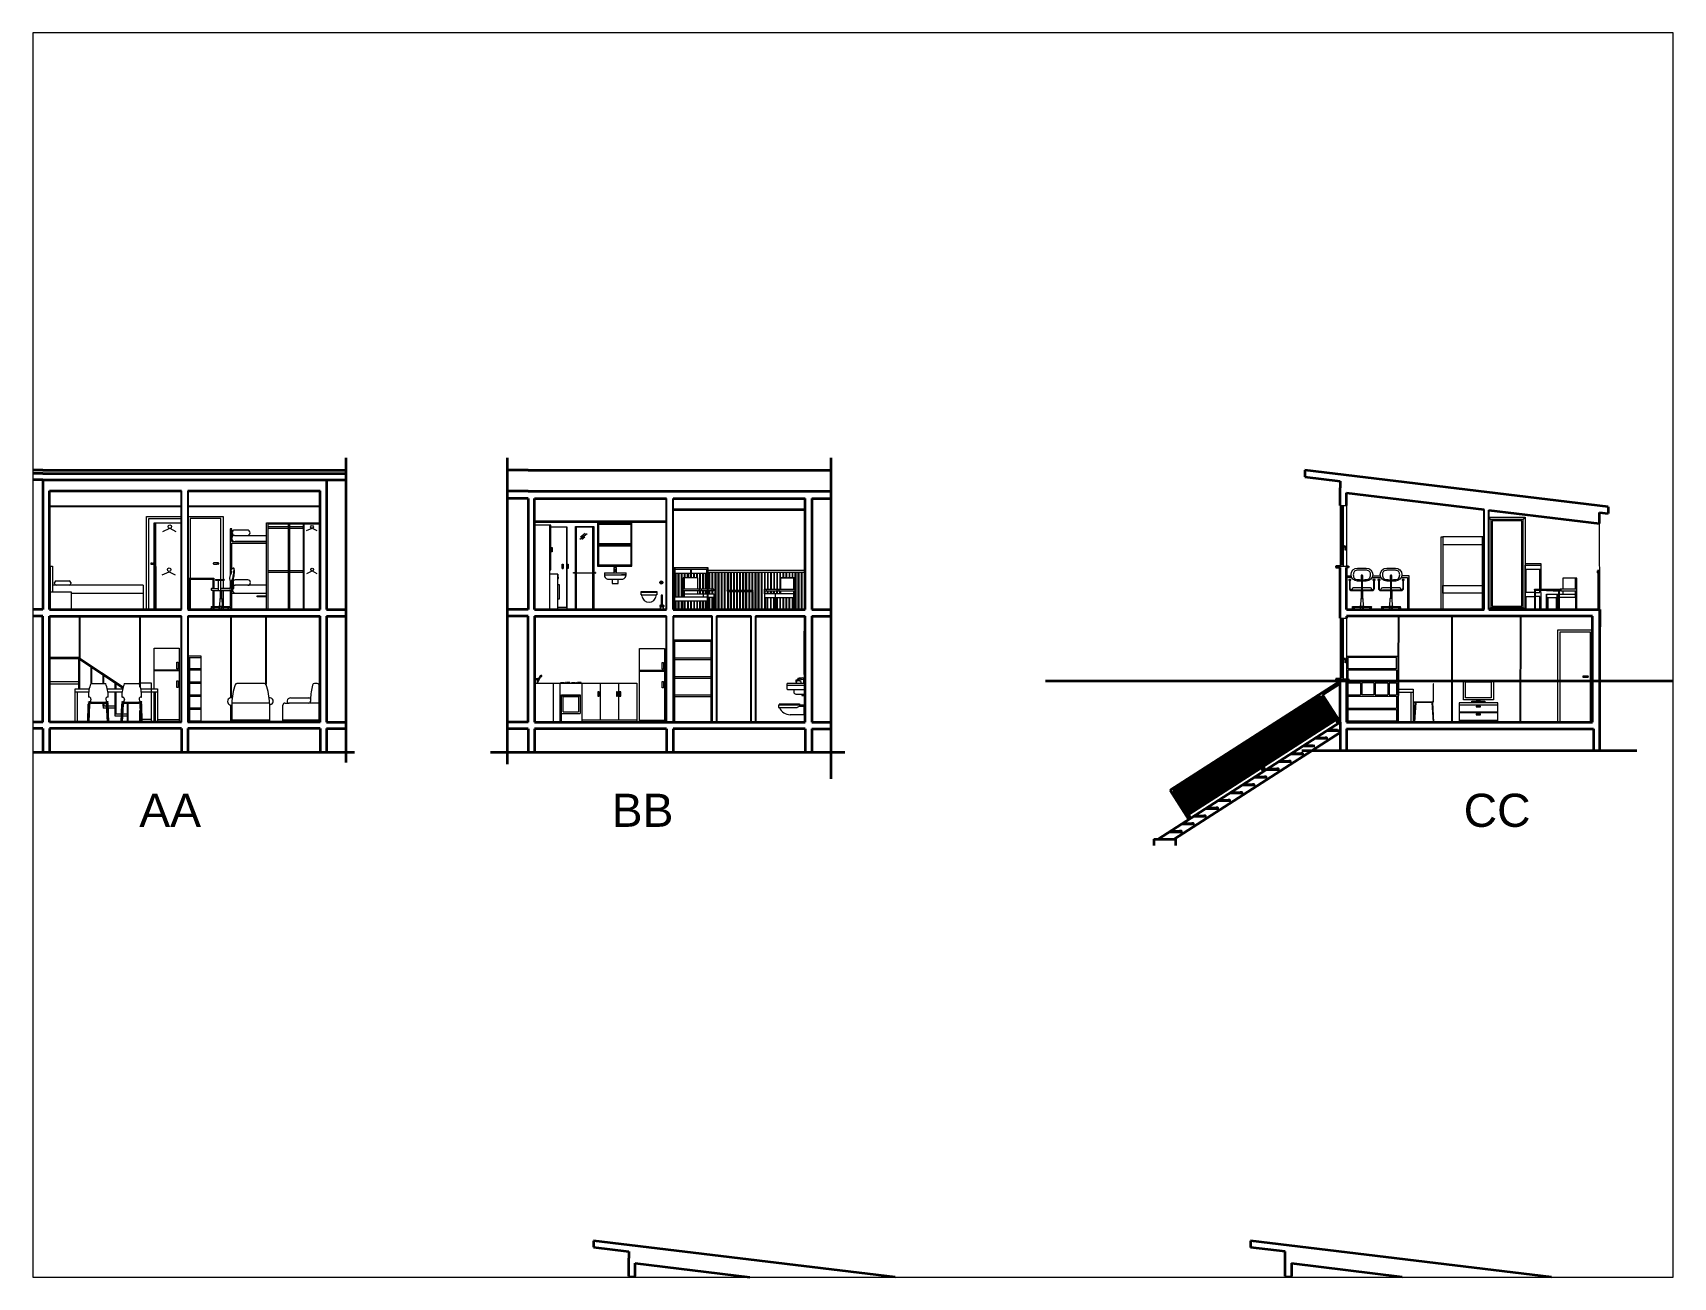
# Paper-space layout 'Layout2' of a CAD drawing. Header units: millimetres. Extents: x 26 to 231, y 20 to 176.
# The model-space entities are those that its viewports show. They can reach past a viewport. Long polylines and large blocks are cut down to what shows.
import ezdxf

# ---------------------------------------------------------------- set-up
doc = ezdxf.new("R2010")
doc.units = ezdxf.units.MM
doc.linetypes.add('ACAD_ISO02W100', pattern=[15, 12, -3])
doc.linetypes.add('ACAD_ISO04W100', pattern=[30, 24, -3, 0, -3])
for name, color, linetype, lineweight in [('A-DOOR-FULL', 1, 'Continuous', 18), ('A-FLOR-LEVL', 3, 'Continuous', 35), ('A-FLOR-STRS', 1, 'Continuous', 25), ('A-FURN', 2, 'Continuous', 18), ('A-GLAZ-FULL', 4, 'Continuous', 18), ('A-STRUCTURE', 8, 'Continuous', 35), ('A-WALL-FULL', 3, 'Continuous', 35), ('A-WALL-FULL-EXT', 3, 'Continuous', 35), ('A-WALL-FULL-EXTR', 3, 'Continuous', 35), ('A-WALL-FULL-INTR', 1, 'Continuous', 25), ('QUOTE', 5, 'Continuous', 13)]:
    doc.layers.add(name, color=color, linetype=linetype, lineweight=lineweight)
doc.styles.get("Standard").update_dxf_attribs({"font": 'arial.ttf'})

psp = doc.layouts.new('Layout2')

msp = doc.modelspace()

# ---------------------------------------------------------------- texts
at = {"char_height": 76.45, "attachment_point": 1}
for s, insert in [('AA', (594.6, 365.4)), ('BB', (1685, 365.4)), ('CC', (3651.4, 365.4))]:
    msp.add_mtext_dynamic_manual_height_columns(s, width=187.387, gutter_width=12.5, heights=[0], dxfattribs=dict(at, insert=insert))

# ---------------------------------------------------------------- hatches: boundary and pattern name
at = {"layer": 'A-STRUCTURE'}
h = msp.add_hatch(dxfattribs=at)
h.set_pattern_fill('GRATE', color=256, scale=6.5, angle=123, style=0)
h.set_pattern_definition([(213, (33319.052, -5007.4335), (2.809997, -4.327016), []), (303, (33319.052, -5007.433), (17.308064, 11.239988), [])])
h.paths.add_polyline_path([(3353.7, 540.5), (3321.3, 590.9), (3153.2, 482.8), (3185.6, 432.4)])
h.paths.add_polyline_path([(3149, 480.1), (2980.9, 372.1), (3013.3, 321.7), (3181.4, 429.7)])

# ---------------------------------------------------------------- linework, layer by layer
msp.add_line((3380.9, 864.9), (3380.9, 868.8))
at = {"layer": 'A-DOOR-FULL'}
for p, q in [((611.2, 790.7), (611.2, 1005.1)), ((611.2, 1005.1), (691.9, 1005.1)), ((691.9, 1000.1), (616.2, 1000.1)), ((616.2, 1000.1), (616.2, 790.7)), ((3709.3, 1003.7), (3793.6, 1003.7)), ((3714.3, 998.7), (3709.3, 1003.7)), ((3788.6, 998.7), (3714.3, 998.7)), ((3714.3, 998.7), (3714.3, 795.5)), ((3785.6, 995.7), (3717.3, 995.7)), ((3717.3, 995.7), (3717.3, 798.5)), ((3785.6, 798.5), (3785.6, 995.7)), ((3788.6, 998.7), (3793.6, 1003.7)), ((3788.6, 795.5), (3788.6, 998.7)), ((3793.6, 1003.7), (3793.6, 790.5)), ((623.2, 898), (622.4, 898)), ((622.4, 895.2), (629.1, 895.2)), ((623.2, 898), (625.7, 898)), ((629.1, 898), (625.7, 898)), ((776.1, 895.4), (773.6, 895.4)), ((788, 795.6), (788, 790.7)), ((3714.3, 795.5), (3709.3, 790.5)), ((3714.3, 795.5), (3788.6, 795.5)), ((3717.3, 798.5), (3785.6, 798.5)), ((3788.6, 795.5), (3793.6, 790.5)), ((3934.7, 634.3), (3937.2, 634.3)), ((3873.6, 604.9), (3873.6, 530.7))]:
    msp.add_line(p, q, dxfattribs=at)
for points in [[(707, 790.7), (707, 1005.7), (788, 1005.7), (788, 860.2)], [(783, 860.2), (783, 1000.7), (712, 1000.7), (712, 862.7)], [(788, 858.3), (788, 840)], [(788, 834.3), (788, 798.2)], [(804.5, 856.7), (804.5, 839.6)], [(804.5, 795.7), (804.5, 794.9)], [(3868.7, 530.6), (3868.7, 743.7), (3949, 743.7), (3949, 530.6), (3944, 530.6), (3944, 738.7), (3873.6, 738.7), (3873.6, 604.9)]]:
    msp.add_lwpolyline(points, dxfattribs=at)
for points in [[(776.1, 895.4), (776.9, 895.4, 1), (776.9, 898.2), (766.4, 898.2, 1), (766.4, 895.4), (773.6, 895.4)], [(3937.2, 634.3), (3937.9, 634.3, 1), (3937.9, 637.1), (3927.5, 637.1, 1), (3927.5, 634.3), (3934.7, 634.3)]]:
    msp.add_lwpolyline(points, format="xyb", dxfattribs=at)
msp.add_arc((622.4, 896.6), 1.4, 90, 270, dxfattribs=at)
at = {"layer": 'A-FLOR-LEVL'}
for p, q in [((387, 790.7), (691.9, 790.7)), ((387, 775.7), (692, 775.7)), ((707, 790.7), (1012, 790.7)), ((707, 775.7), (1012, 775.7)), ((1506.8, 790.5), (1811.3, 790.5)), ((1506.8, 775.5), (1811.8, 775.5)), ((1826.8, 790.5), (2131.8, 790.5)), ((1826.8, 775.5), (1916.8, 775.5)), ((1926.8, 775.5), (2006.8, 775.5)), ((2016.8, 775.5), (2131.8, 775.5)), ((3380.9, 790.5), (3698.4, 790.6)), ((3949, 775.5), (3381.1, 775.5)), ((3709.3, 790.6), (3966, 790.6)), ((3966, 790.5), (3966, 750.5)), ((1506.8, 530.5), (2131.8, 530.5)), ((3366, 530.7), (3366, 515.5)), ((3381.1, 530.5), (3949, 530.5)), ((3966, 515.5), (3966, 530.5)), ((692, 515.7), (387, 515.7)), ((1012, 515.7), (707, 515.7)), ((1811.8, 515.5), (1506.8, 515.5)), ((2131.8, 515.5), (1826.8, 515.5)), ((3381.1, 515.5), (3951.1, 515.5))]:
    msp.add_line(p, q, dxfattribs=at)
at = {"layer": 'A-FLOR-STRS'}
msp.add_line((596.9, 530.7), (596.9, 557.2), dxfattribs=at)
at = {"layer": 'A-FURN'}
for p, q in [((629.1, 790.7), (629.1, 990.7)), ((629.1, 990.7), (691.9, 990.7)), ((630.8, 990.7), (630.5, 790.7)), ((632.4, 990.7), (632.8, 790.7)), ((691.9, 790.7), (691.9, 992.7)), ((888.5, 790.7), (888.5, 990.7)), ((888.5, 990.7), (1012, 990.7)), ((891, 988.2), (891, 790.7)), ((891, 988.2), (1012, 988.2)), ((938.5, 990.7), (941, 990.7)), ((938.5, 988.2), (938.5, 790.7)), ((941, 988.2), (941, 790.7)), ((972.5, 988.2), (972.5, 790.7)), ((975, 790.7), (975, 988.2)), ((1544.8, 985.5), (1506.8, 985.5)), ((1542.3, 882.5), (1542.3, 985.5)), ((1544.8, 882.5), (1544.8, 985.5)), ((808, 953.7), (808, 955.7)), ((808, 947.7), (816, 947.7)), ((814, 961.7), (888.5, 961.7)), ((888.5, 947.7), (816, 947.7)), ((816, 947.7), (888.5, 947.7)), ((938.5, 981.8), (891, 981.8)), ((891, 978.8), (938.5, 978.8)), ((972.5, 981.8), (941, 981.8)), ((941, 978.8), (972.5, 978.8)), ((972.5, 978.8), (972.5, 981.8)), ((1582.3, 980.5), (1544.8, 980.5)), ((1580.3, 980.5), (1580.3, 795.5)), ((1582.3, 790.5), (1582.3, 980.5)), ((1601.2, 790.5), (1601.2, 982.5)), ((1601.2, 982.5), (1643.6, 982.5)), ((1641.6, 980.5), (1603.2, 980.5)), ((1603.2, 980.5), (1603.2, 790.5)), ((1611.4, 953.2), (1628.7, 966)), ((1623.9, 966.3), (1612.8, 957.4)), ((1622.6, 957.6), (1616, 952.5)), ((1641.6, 790.5), (1641.6, 980.5)), ((1643.6, 982.5), (1643.6, 790.5)), ((3603.2, 958.7), (3603.2, 790.4)), ((3694.4, 958.7), (3694.4, 790.4)), ((808, 943.7), (888.5, 943.7)), ((810, 943.7), (810, 943.7)), ((1544.8, 934), (1547.3, 934)), ((1544.8, 932.5), (1544.8, 932.5)), ((1544.8, 932.5), (1546.3, 932.5)), ((1546.3, 925.5), (1544.8, 925.5)), ((1547.3, 924), (1544.8, 924)), ((1546.3, 932.5), (1546.3, 925.5)), ((1547.3, 934), (1547.3, 924)), ((389.4, 790.7), (389.4, 890.7)), ((389.4, 890.7), (394.4, 890.7)), ((394.4, 890.7), (394.4, 831.7)), ((938.5, 879.7), (891, 879.7)), ((891, 876.7), (938.5, 876.7)), ((972.5, 879.7), (941, 879.7)), ((941, 876.7), (972.5, 876.7)), ((972.5, 876.7), (972.5, 879.7)), ((1542.3, 790.5), (1542.3, 882.5)), ((1542.3, 882.5), (1544.8, 882.5)), ((1560.8, 872.5), (1542.3, 872.5)), ((1560.8, 790.5), (1560.8, 872.5)), ((1560.8, 872.5), (1560.8, 862.5)), ((1570.3, 885.5), (1570.3, 895.5)), ((1570.3, 895.5), (1572.8, 895.5)), ((1570.3, 885.5), (1572.8, 885.5)), ((1572.8, 895.5), (1572.8, 885.5)), ((1582.3, 895.5), (1584.8, 895.5)), ((1582.3, 894), (1583.8, 894)), ((1583.8, 887), (1582.3, 887)), ((1584.8, 885.5), (1582.3, 885.5)), ((1583.8, 894), (1583.8, 887)), ((1584.8, 895.5), (1584.8, 885.5)), ((1597.1, 874.6), (1597.1, 875.8)), ((1597.1, 875.8), (1597.3, 875.8)), ((1597.3, 874.6), (1597.1, 874.6)), ((1597.3, 875.8), (1597.3, 874.6)), ((1597.9, 875.8), (1597.9, 874.6)), ((1597.9, 875.8), (1598.1, 875.8)), ((1598.1, 874.6), (1597.9, 874.6)), ((1598.1, 875.8), (1598.1, 874.6)), ((1598.6, 875.8), (1598.6, 874.6)), ((1598.6, 875.8), (1599, 875.8)), ((1599, 874.6), (1598.6, 874.6)), ((1599, 875.8), (1599, 876.1)), ((1599, 876.1), (1601.1, 876.1)), ((1599, 875.8), (1599, 874.6)), ((1599, 874.4), (1599, 874.6)), ((1601.1, 874.4), (1599, 874.4)), ((1601.1, 876.1), (1601.1, 875.8)), ((1601.1, 874.6), (1601.1, 875.8)), ((1601.1, 875.8), (1601.2, 875.8)), ((1601.2, 874.6), (1601.1, 874.6)), ((1601.1, 874.6), (1601.1, 874.4)), ((1601.2, 875.8), (1601.2, 875.7)), ((1601.2, 875.7), (1643.6, 875.7)), ((1643.6, 874.7), (1601.2, 874.7)), ((1601.2, 874.7), (1601.2, 874.6)), ((1643.6, 875.7), (1643.6, 875.8)), ((1643.6, 875.8), (1643.8, 875.8)), ((1643.6, 874.6), (1643.6, 874.7)), ((1643.8, 874.6), (1643.6, 874.6)), ((1643.8, 875.8), (1643.8, 876.1)), ((1643.8, 876.1), (1645.8, 876.1)), ((1643.8, 874.6), (1643.8, 875.8)), ((1643.8, 874.4), (1643.8, 874.6)), ((1645.8, 874.4), (1643.8, 874.4)), ((1645.8, 876.1), (1645.8, 875.8)), ((1645.8, 875.8), (1645.8, 874.6)), ((1645.8, 875.8), (1646.3, 875.8)), ((1646.3, 874.6), (1645.8, 874.6)), ((1645.8, 874.6), (1645.8, 874.4)), ((1646.3, 875.8), (1646.3, 874.6)), ((1646.8, 875.8), (1646.8, 874.6)), ((1646.8, 875.8), (1646.9, 875.8)), ((1646.9, 874.6), (1646.8, 874.6)), ((1646.9, 875.8), (1646.9, 874.6)), ((1647.6, 875.8), (1647.6, 874.6)), ((1647.6, 875.8), (1647.8, 875.8)), ((1647.8, 874.6), (1647.6, 874.6)), ((1647.8, 875.8), (1647.8, 874.6)), ((1668, 875.5), (1718, 875.5)), ((1668, 875.5), (1668, 870.5)), ((1690.1, 887), (1690.1, 875.5)), ((1690.1, 875.5), (1696, 875.5)), ((1695.5, 887.5), (1690.6, 887.5)), ((1691.7, 879.2), (1692.1, 882.5)), ((1694.7, 879.2), (1694.3, 882.6)), ((1696, 875.5), (1696, 887)), ((1718, 870.5), (1718, 875.5)), ((1828.5, 880.5), (1826.8, 880.5)), ((1828.5, 876.5), (1826.8, 876.5)), ((1828.5, 790.5), (1828.5, 887.5)), ((1828.5, 887.5), (1906.9, 887.5)), ((1830.3, 887.5), (1830.3, 883.5)), ((1830.3, 883.5), (1905, 883.5)), ((1830.3, 790.5), (1830.3, 883.5)), ((1831.3, 880.5), (1830.3, 880.5)), ((1831.3, 876.5), (1830.3, 876.5)), ((1831.3, 873.5), (1831.3, 883.5)), ((1867.2, 873.5), (1831.3, 873.5)), ((1831.6, 820), (1831.6, 873.5)), ((1832.7, 873.5), (1832.7, 820)), ((1838.7, 820), (1838.7, 873.5)), ((1839.8, 873.5), (1839.8, 820)), ((1845.8, 820), (1845.8, 873.5)), ((1846.9, 873.5), (1846.9, 820)), ((1852.9, 863.5), (1852.9, 873.5)), ((1854, 873.5), (1854, 863.5)), ((1860, 863.5), (1860, 873.5)), ((1861.1, 873.5), (1861.1, 863.5)), ((1867.1, 863.5), (1867.1, 873.5)), ((1867.2, 883.5), (1867.2, 873.5)), ((1868.2, 880.5), (1867.2, 880.5)), ((1868.2, 876.5), (1867.2, 876.5)), ((1868.2, 883.5), (1868.2, 873.5)), ((1868.2, 876.5), (1868.2, 863.5)), ((1904, 873.5), (1868.2, 873.5)), ((1874.2, 863.5), (1874.2, 873.5)), ((1875.3, 873.5), (1875.3, 863.5)), ((1881.3, 863.5), (1881.3, 873.5)), ((1882.4, 873.5), (1882.4, 863.5)), ((1888.4, 838), (1888.4, 873.5)), ((1889.5, 873.5), (1889.5, 838)), ((1895.5, 838), (1895.5, 873.5)), ((1896.6, 873.5), (1896.6, 838)), ((1902.6, 838), (1902.6, 873.5)), ((1903.7, 873.5), (1903.7, 838)), ((1904, 883.5), (1904, 873.5)), ((1905, 880.5), (1904, 880.5)), ((1905, 876.5), (1904, 876.5)), ((1905, 887.5), (1905, 790.5)), ((1905, 883.5), (1905, 873.5)), ((1906.9, 887.5), (1906.9, 790.5)), ((2131.8, 880.5), (1906.9, 880.5)), ((2131.8, 876.5), (1906.9, 876.5)), ((1909.7, 838), (1909.7, 876.5)), ((1910.8, 876.5), (1910.8, 838)), ((1916.8, 838), (1916.8, 876.5)), ((1917.9, 876.5), (1917.9, 838)), ((1923.9, 790.5), (1923.9, 876.5)), ((1925, 876.5), (1925, 790.5)), ((1931, 790.5), (1931, 876.5)), ((1932.1, 876.5), (1932.1, 790.5)), ((1938.1, 790.5), (1938.1, 876.5)), ((1939.2, 876.5), (1939.2, 790.5)), ((1945.2, 790.5), (1945.2, 876.5)), ((1946.3, 876.5), (1946.3, 790.5)), ((1952.3, 835.5), (1952.3, 876.5)), ((1953.4, 876.5), (1953.4, 835.5)), ((1959.4, 835.5), (1959.4, 876.5)), ((1960.5, 876.5), (1960.5, 835.5)), ((1966.5, 835.5), (1966.5, 876.5)), ((1967.6, 876.5), (1967.6, 835.5)), ((1973.6, 835.5), (1973.6, 876.5)), ((1974.7, 876.5), (1974.7, 835.5)), ((1980.7, 835.5), (1980.7, 876.5)), ((1981.8, 876.5), (1981.8, 835.5)), ((1987.8, 835.5), (1987.8, 876.5)), ((1988.9, 876.5), (1988.9, 835.5)), ((1994.9, 835.5), (1994.9, 876.5)), ((1996, 876.5), (1996, 835.5)), ((2002, 835.5), (2002, 876.5)), ((2003.1, 876.5), (2003.1, 835.5)), ((2009.1, 835.5), (2009.1, 876.5)), ((2010.2, 876.5), (2010.2, 835.5)), ((2016.2, 790.5), (2016.2, 876.5)), ((2017.3, 876.5), (2017.3, 790.5)), ((2023.3, 790.5), (2023.3, 876.5)), ((2024.4, 876.5), (2024.4, 790.5)), ((2030.4, 790.5), (2030.4, 876.5)), ((2031.5, 876.5), (2031.5, 790.5)), ((2037.5, 876.5), (2037.5, 838)), ((2038.6, 876.5), (2038.6, 838)), ((2044.6, 876.5), (2044.6, 838)), ((2045.7, 876.5), (2045.7, 838)), ((2051.7, 876.5), (2051.7, 838)), ((2052.8, 876.5), (2052.8, 838)), ((2058.8, 876.5), (2058.8, 838)), ((2059.9, 876.5), (2059.9, 838)), ((2065.9, 876.5), (2065.9, 838)), ((2067, 876.5), (2067, 838)), ((2073, 876.5), (2073, 838)), ((2074.1, 876.5), (2074.1, 838)), ((2080.1, 876.5), (2080.1, 863.5)), ((2081.2, 876.5), (2081.2, 863.5)), ((2087.2, 876.5), (2087.2, 863.5)), ((2088.3, 876.5), (2088.3, 863.5)), ((2094.3, 876.5), (2094.3, 863.5)), ((2095.4, 876.5), (2095.4, 863.5)), ((2101.4, 876.5), (2101.4, 863.5)), ((2102.5, 876.5), (2102.5, 863.5)), ((2108.5, 790.5), (2108.5, 876.5)), ((2109.6, 876.5), (2109.6, 790.5)), ((2115.6, 790.5), (2115.6, 876.5)), ((2116.7, 876.5), (2116.7, 790.5)), ((2122.7, 790.5), (2122.7, 876.5)), ((2123.8, 876.5), (2123.8, 790.5)), ((2129.8, 790.5), (2129.8, 876.5)), ((2130.9, 876.5), (2130.9, 790.5)), ((3793.6, 897.1), (3829.3, 897.1)), ((3793.6, 897.1), (3793.6, 893.1)), ((3793.6, 790.5), (3793.6, 893.1)), ((3793.6, 893.1), (3829.3, 893.1)), ((3829.3, 883.2), (3793.6, 883.2)), ((3793.6, 883.2), (3793.6, 830.2)), ((3795.4, 830.2), (3795.4, 883.2)), ((3827.5, 830.2), (3827.5, 883.2)), ((3829.3, 897.1), (3829.3, 837.9)), ((3829.3, 893.1), (3829.3, 883.2)), ((387, 828.7), (387, 846.7)), ((603.4, 846.7), (394.4, 846.7)), ((398.9, 850.7), (398.9, 852.7)), ((402.9, 856.7), (432.4, 856.7)), ((432.4, 846.7), (402.9, 846.7)), ((436.4, 852.7), (436.4, 850.7)), ((603.4, 846.7), (603.4, 790.7)), ((707, 790.7), (707, 865.7)), ((707.5, 862.7), (707.5, 790.7)), ((707.5, 862.7), (767, 862.7)), ((707.5, 860.7), (767, 860.7)), ((709.2, 860.7), (709.2, 790.7)), ((762.7, 839.3), (777.8, 839.7)), ((762.7, 835.3), (777.8, 835.3)), ((764.2, 834.3), (801.3, 834.3)), ((765.2, 839.4), (765.2, 860.7)), ((765.2, 797.4), (765.2, 834.3)), ((767, 862.7), (767, 839.5)), ((767, 834.3), (767, 797.4)), ((770.3, 859.7), (770.3, 858.7)), ((770.3, 858.7), (790.3, 858.7)), ((770.8, 860.2), (789.8, 860.2)), ((771.1, 858.3), (789.5, 858.3)), ((777.8, 834.3), (777.8, 858.3)), ((781.2, 834.3), (781.2, 816.3)), ((782.8, 834.3), (782.8, 858.3)), ((782.8, 839.8), (802.7, 840.3)), ((782.8, 835.3), (802.7, 835.3)), ((784.2, 834.3), (784.2, 816.3)), ((790.3, 859.7), (790.3, 858.7)), ((801.3, 834.3), (806.7, 834.3)), ((804.7, 836.3), (806.7, 836.3)), ((808, 790.7), (808, 834.5)), ((809.7, 859.6), (809.7, 839.3)), ((810, 835.6), (810, 834.7)), ((811.7, 858.3), (811.7, 857.2)), ((811.7, 848.6), (811.7, 857.2)), ((811.7, 848.6), (811.7, 839.3)), ((888.5, 846.7), (816, 846.7)), ((1562.3, 865), (1560.8, 865)), ((1560.8, 862.5), (1562.3, 862.5)), ((1560.8, 848.8), (1563.8, 848.8)), ((1562.3, 862.5), (1562.3, 865)), ((1563.8, 848.8), (1563.8, 814.3)), ((1668, 870.5), (1718, 870.5)), ((1675.6, 860.5), (1710.5, 860.5)), ((1686.4, 860.5), (1686.4, 850.5)), ((1686.4, 850.5), (1697.3, 850.5)), ((1697.3, 850.5), (1699.8, 850.5)), ((1699.8, 850.5), (1699.8, 860.5)), ((1718, 870.5), (1707.6, 870.5)), ((1887.2, 838), (1849.6, 838)), ((1849.6, 834), (1849.6, 838)), ((1887.2, 834), (1849.6, 834)), ((1883, 863.5, 37.5), (1849.9, 863.5)), ((1849.9, 826.5), (1849.9, 863.5)), ((1853, 838), (1853, 863.5)), ((1853, 826.5), (1853, 834)), ((1883, 863.5, 37.5), (1883, 838)), ((1883, 834), (1883, 826.5)), ((1887.2, 838), (1887.2, 834)), ((1905, 838), (1887.2, 838)), ((1905, 834), (1887.2, 834)), ((1888.4, 826.5), (1888.4, 834)), ((1889.5, 834), (1889.5, 826.5)), ((1891.6, 838), (1891.6, 834)), ((1895.5, 826.5), (1895.5, 834)), ((1896.6, 834), (1896.6, 826.5)), ((1902.6, 826.5), (1902.6, 834)), ((1903.7, 834), (1903.7, 826.5)), ((1920.6, 838), (1906.9, 838)), ((1920.6, 834), (1906.9, 834)), ((1909.7, 826.5), (1909.7, 834)), ((1910.8, 834), (1910.8, 826.5)), ((1916.4, 838), (1916.4, 834)), ((1916.8, 826.5), (1916.8, 834)), ((1917.9, 834), (1917.9, 826.5)), ((1920.6, 834), (1920.6, 838)), ((1951.3, 835.5), (2011.3, 835.5)), ((1952.3, 832.5), (1951.3, 835.5)), ((1954.1, 835.5), (1954.1, 790.5)), ((1954.1, 832.5), (1954.1, 835.5)), ((1954.1, 790.5), (1954.1, 835.5)), ((2008.6, 835.5), (2008.6, 790.5)), ((2008.6, 832.5), (2008.6, 835.5)), ((2010.4, 832.5), (2011.3, 835.5)), ((2037.4, 834), (2037.4, 838)), ((2037.4, 838), (2051.1, 838)), ((2037.4, 834), (2051.1, 834)), ((2037.4, 826.5), (2037.4, 834)), ((2038.5, 834), (2038.5, 826.5)), ((2041.5, 838), (2041.5, 834)), ((2044.5, 826.5), (2044.5, 834)), ((2045.6, 834), (2045.6, 826.5)), ((2051.1, 838), (2070.8, 838)), ((2051.1, 834), (2070.8, 834)), ((2051.6, 826.5), (2051.6, 834)), ((2052.7, 834), (2052.7, 826.5)), ((2058.7, 826.5), (2058.7, 834)), ((2059.8, 834), (2059.8, 826.5)), ((2065.8, 826.5), (2065.8, 834)), ((2066.4, 838), (2066.4, 834)), ((2066.9, 834), (2066.9, 826.5)), ((2070.8, 838), (2108.3, 838)), ((2070.8, 838), (2070.8, 834)), ((2070.8, 834), (2108.3, 834)), ((2072.9, 826.5), (2072.9, 834)), ((2074, 834), (2074, 826.5)), ((2074.9, 863.5, 37.5), (2108.1, 863.5)), ((2074.9, 863.5, 37.5), (2074.9, 838)), ((2074.9, 834), (2074.9, 826.5)), ((2078.5, 863.5), (2075.5, 863.5)), ((2082.6, 863.5), (2079.6, 863.5)), ((2086.7, 863.5), (2083.7, 863.5)), ((2090.8, 863.5), (2087.8, 863.5)), ((2094.9, 863.5), (2091.9, 863.5)), ((2099, 863.5), (2096, 863.5)), ((2103.1, 863.5), (2100.1, 863.5)), ((2107.2, 863.5), (2104.2, 863.5)), ((2105, 838), (2105, 863.5)), ((2105, 826.5), (2105, 834)), ((2108.1, 838), (2108.1, 863.5)), ((2108.1, 826.5), (2108.1, 834)), ((2108.3, 863.5), (2108.3, 863.5)), ((2108.3, 834), (2108.3, 838)), ((3380.9, 868.8), (3391.7, 868.8)), ((3393, 864.9), (3380.9, 864.9)), ((3387, 858.4), (3390.3, 858.4)), ((3396.5, 836.4), (3415.5, 836.4)), ((3415, 834.4), (3415, 816.4)), ((3417.5, 836.4), (3436.5, 836.4)), ((3418, 834.4), (3418, 816.4)), ((3440, 864.9), (3460.2, 864.7)), ((3441.3, 868.8), (3458.9, 868.8)), ((3446.1, 858.4), (3442.7, 858.4)), ((3454.2, 858.4), (3457.6, 858.4)), ((3463.7, 836.4), (3482.7, 836.4)), ((3482.2, 834.4), (3482.2, 816.3)), ((3484.7, 836.4), (3503.7, 836.4)), ((3485.2, 834.4), (3485.2, 816.3)), ((3513.3, 858.4), (3509.9, 858.4)), ((3814.5, 837.8), (3873.9, 838)), ((3815.4, 835), (3814.5, 837.8)), ((3815.4, 790.4), (3815.4, 835)), ((3817.2, 790.4), (3817.2, 835)), ((3817.2, 835), (3871.1, 835)), ((3829.3, 830.2), (3829.3, 835)), ((3842.8, 833.7), (3842.8, 835)), ((3856.4, 833.7), (3842.8, 833.7)), ((3846.9, 835), (3846.9, 833.7)), ((3858.2, 833.7), (3856.4, 833.7)), ((3858.2, 833.7), (3868.9, 833.7)), ((3868.9, 833.7), (3871.1, 833.7)), ((3871.1, 790.4), (3871.1, 835)), ((3872.9, 835), (3873.9, 838)), ((3872.9, 790.4), (3872.9, 835)), ((3875.9, 833.7), (3872.9, 833.7)), ((3875.9, 837.6), (3873.7, 837.6)), ((3912.8, 837.6), (3875.9, 837.6)), ((3875.9, 837.6), (3875.9, 833.7)), ((3875.9, 833.7), (3912.8, 833.7)), ((3880, 833.7), (3880, 826.2)), ((3909.8, 837.6), (3909.8, 862.9)), ((3909.8, 826.2), (3909.8, 833.7)), ((387, 790.7), (387, 828.7)), ((389.4, 790.7), (389.4, 831.7)), ((389.4, 831.7), (437.4, 831.7)), ((437.4, 831.7), (437.4, 790.7)), ((437.4, 828.7), (603.4, 828.7)), ((761.3, 797.4), (804.1, 797.4)), ((761.8, 795.6), (761.3, 795.6)), ((779.4, 795.6), (764, 795.6)), ((765.2, 794.4), (765.2, 795.6)), ((767, 795.6), (767, 790.7)), ((777.4, 798.2), (788, 798.2)), ((777.4, 797.4), (777.4, 798.2)), ((780.2, 816.3), (779.5, 798.2)), ((780.2, 816.3), (785.2, 816.3)), ((801.4, 795.6), (785, 795.6)), ((785.2, 816.3), (785.9, 798.2)), ((788, 798.2), (788, 797.4)), ((804.1, 795.6), (803.6, 795.6)), ((808, 828.7), (816, 828.7)), ((816, 828.7), (888.5, 828.7)), ((1563.8, 814.3), (1560.8, 814.3)), ((1582.3, 795.5), (1560.8, 795.5)), ((1582.3, 790.5), (1582.3, 795.5)), ((1789.4, 830.2), (1752.7, 830.2)), ((1752.7, 824.2), (1752.7, 830.2)), ((1754.7, 824.2), (1752.7, 824.2)), ((1753.2, 830.2), (1753.2, 832.5)), ((1753.2, 832.5), (1788.9, 832.5)), ((1754.7, 821.9), (1754.7, 824.2)), ((1754.7, 824.2), (1787.6, 824.2)), ((1787.6, 821.9), (1787.6, 824.2)), ((1789.4, 824.2), (1787.6, 824.2)), ((1788.9, 832.5), (1788.9, 830.2)), ((1789.4, 830.2), (1789.4, 824.2)), ((1796.3, 799.6), (1795.7, 799)), ((1805.7, 799), (1795.7, 799)), ((1795.7, 799), (1795.7, 798.1)), ((1805.7, 798.1), (1795.7, 798.1)), ((1795.7, 798.1), (1796.3, 797.5)), ((1805.1, 799.6), (1796.3, 799.6)), ((1796.3, 797.5), (1805.1, 797.5)), ((1797.7, 801), (1796.7, 800)), ((1796.7, 800), (1797.7, 799.6)), ((1796.7, 800), (1796.7, 799.6)), ((1797.3, 799.6), (1796.7, 799)), ((1796.7, 799), (1796.7, 798.1)), ((1796.7, 798.1), (1797.3, 797.5)), ((1796.7, 797.5), (1796.7, 794)), ((1796.7, 796.5), (1797.2, 796.5)), ((1797.2, 796.5), (1797.2, 790.5)), ((1797.2, 796.5), (1804.2, 796.5)), ((1798.3, 799.6), (1797.7, 801)), ((1800.2, 801), (1797.7, 801)), ((1798.2, 799.8), (1798, 799.6)), ((1800.2, 799.8), (1798.2, 799.8)), ((1800.1, 819.6), (1799.9, 823.6)), ((1800.2, 819.6), (1800.1, 819.6)), ((1800.2, 819.6), (1801.2, 819.6)), ((1800.2, 799.6), (1800.2, 819.6)), ((1801.3, 819.6), (1801.2, 819.6)), ((1801.2, 819.6), (1801.2, 799.6)), ((1803.7, 801), (1801.2, 801)), ((1803.2, 799.8), (1801.2, 799.8)), ((1801.5, 823.6), (1801.3, 819.6)), ((1803.1, 799.6), (1803.7, 801)), ((1803.4, 799.6), (1803.2, 799.8)), ((1804.7, 800), (1803.7, 801)), ((1803.7, 799.6), (1804.7, 800)), ((1804.1, 799.6), (1804.7, 799)), ((1804.7, 798.1), (1804.1, 797.5)), ((1804.2, 790.5), (1804.2, 796.5)), ((1804.2, 796.5), (1804.7, 796.5)), ((1804.7, 799.6), (1804.7, 800)), ((1804.7, 799), (1804.7, 798.1)), ((1804.7, 794), (1804.7, 797.5)), ((1805.7, 799), (1805.1, 799.6)), ((1805.1, 797.5), (1805.7, 798.1)), ((1805.7, 798.1), (1805.7, 799)), ((1830.3, 820), (1905, 820)), ((1830.3, 810.5), (1905, 810.5)), ((1831.6, 790.5), (1831.6, 810.5)), ((1832.7, 810.5), (1832.7, 790.5)), ((1838.7, 790.5), (1838.7, 810.5)), ((1839.8, 810.5), (1839.8, 790.5)), ((1845.8, 790.5), (1845.8, 810.5)), ((1846.9, 810.5), (1846.9, 790.5)), ((1849.9, 820), (1849.9, 826.5)), ((1849.9, 790.5), (1849.9, 810.5)), ((1853, 826.5), (1905, 826.5)), ((1853, 820), (1853, 826.5)), ((1853, 810.5), (1853, 790.5)), ((1854, 810.5), (1854, 790.5)), ((1860, 810.5), (1860, 790.5)), ((1861.1, 810.5), (1861.1, 790.5)), ((1867.1, 810.5), (1867.1, 790.5)), ((1868.2, 810.5), (1868.2, 790.5)), ((1874.2, 810.5), (1874.2, 790.5)), ((1875.3, 810.5), (1875.3, 790.5)), ((1881.3, 810.5), (1881.3, 790.5)), ((1882.4, 810.5), (1882.4, 790.5)), ((1888.4, 790.5), (1888.4, 810.5)), ((1889.5, 810.5), (1889.5, 790.5)), ((1894.2, 790.5), (1894.2, 810.5)), ((1895.8, 826.5), (1895.8, 820)), ((1895.8, 810.5), (1895.8, 790.5)), ((1897.3, 790.5), (1897.3, 810.5)), ((1902.6, 790.5), (1902.6, 810.5)), ((1903.7, 810.5), (1903.7, 790.5)), ((1906.9, 826.5), (1920.6, 826.5)), ((1920.6, 818.5), (1906.9, 818.5)), ((1909.7, 790.5), (1909.7, 818.5)), ((1910.8, 818.5), (1910.8, 790.5)), ((1916.8, 790.5), (1916.8, 818.5)), ((1917.5, 818.5), (1917.5, 790.5)), ((1920.6, 826.5), (1920.6, 818.5)), ((1920.6, 818.5), (1920.6, 790.5)), ((1953.2, 832.5), (1952.3, 832.5)), ((1952.3, 832.5), (1952.3, 792.5)), ((1953.2, 832.5), (1954.1, 832.5)), ((1954.1, 832.5), (2008.6, 832.5)), ((1959.4, 790.5), (1959.4, 832.5)), ((1960.5, 832.5), (1960.5, 790.5)), ((1966.5, 790.5), (1966.5, 832.5)), ((1967.6, 832.5), (1967.6, 790.5)), ((1973.6, 790.5), (1973.6, 832.5)), ((1974.7, 832.5), (1974.7, 790.5)), ((1980.7, 790.5), (1980.7, 832.5)), ((1981.8, 832.5), (1981.8, 790.5)), ((1987.8, 790.5), (1987.8, 832.5)), ((1988.9, 832.5), (1988.9, 790.5)), ((1994.9, 790.5), (1994.9, 832.5)), ((1996, 832.5), (1996, 790.5)), ((2002, 790.5), (2002, 832.5)), ((2003.1, 832.5), (2003.1, 790.5)), ((2009.5, 832.5), (2008.6, 832.5)), ((2009.5, 832.5), (2010.4, 832.5)), ((2010.4, 832.5), (2010.4, 792.5)), ((2105, 826.5), (2037.4, 826.5)), ((2037.4, 826.5), (2037.4, 818.5)), ((2037.4, 818.5), (2105, 818.5)), ((2037.4, 818.5), (2037.4, 790.5)), ((2040.5, 818.5), (2040.5, 790.5)), ((2044.5, 818.5), (2044.5, 790.5)), ((2045.6, 790.5), (2045.6, 818.5)), ((2051.6, 818.5), (2051.6, 790.5)), ((2052.7, 790.5), (2052.7, 818.5)), ((2058.7, 818.5), (2058.7, 790.5)), ((2059.8, 790.5), (2059.8, 818.5)), ((2060.6, 790.5), (2060.6, 818.5)), ((2062.2, 826.5), (2062.2, 818.5)), ((2062.2, 818.5), (2062.2, 790.5)), ((2063.7, 790.5), (2063.7, 818.5)), ((2065.8, 818.5), (2065.8, 790.5)), ((2066.9, 818.5), (2066.9, 790.5)), ((2072.9, 818.5), (2072.9, 790.5)), ((2074, 818.5), (2074, 790.5)), ((2080, 818.5), (2080, 790.5)), ((2081.1, 818.5), (2081.1, 790.5)), ((2087, 818.5), (2087, 790.5)), ((2088.1, 818.5), (2088.1, 790.5)), ((2094.1, 818.5), (2094.1, 790.5)), ((2095.2, 818.5), (2095.2, 790.5)), ((2101.2, 818.5), (2101.2, 790.5)), ((2102.3, 818.5), (2102.3, 790.5)), ((2105, 818.5), (2105, 826.5)), ((2105, 818.5), (2105, 790.5)), ((2108.1, 818.5), (2108.1, 826.5)), ((2108.1, 790.5), (2108.1, 818.5)), ((3414, 816.4), (3413.3, 798.3)), ((3413.6, 795.5), (3413.5, 795.5)), ((3418.5, 795.5), (3413.8, 795.5)), ((3414, 816.3), (3419, 816.3)), ((3419, 816.4), (3419.7, 798.3)), ((3480.9, 795.4), (3480.7, 795.4)), ((3485.7, 795.4), (3481, 795.4)), ((3793.6, 820.8), (3793.6, 790.5)), ((3815.4, 830.2), (3795.4, 830.2)), ((3795.4, 790.5), (3795.4, 820.8)), ((3795.4, 820.8), (3815.4, 820.8)), ((3817.2, 830.2), (3827.5, 830.2)), ((3827.5, 820.8), (3817.2, 820.8)), ((3827.5, 790.5), (3827.5, 820.8)), ((3829.3, 830.2), (3829.3, 820.8)), ((3829.3, 820.8), (3829.3, 790.5)), ((3842.8, 826.2), (3842.8, 818.3)), ((3842.8, 818.3), (3842.8, 826.2)), ((3842.8, 826.2), (3856.4, 826.2)), ((3842.8, 790.4), (3842.8, 818.3)), ((3842.8, 818.3), (3842.8, 790.6)), ((3842.8, 818.3), (3856.4, 818.3)), ((3844.3, 790.4), (3844.3, 818.3)), ((3845.8, 818.3), (3845.8, 790.4)), ((3856.4, 826.2), (3858.2, 826.2)), ((3856.4, 818.3), (3867.4, 818.3)), ((3858.2, 826.2), (3867.4, 826.2)), ((3865.8, 790.6), (3865.8, 818.3)), ((3867.4, 826.2), (3871.1, 826.2)), ((3867.4, 810.4), (3867.4, 818.3)), ((3867.4, 818.3), (3871.1, 818.3)), ((3872.9, 826.2), (3909.8, 826.2)), ((3909.8, 818.3), (3872.9, 818.3)), ((3909.8, 818.3), (3909.8, 826.2)), ((3909.8, 826.2), (3909.8, 819.8)), ((3909.8, 826.2), (3909.8, 818.3)), ((611.2, 790.7), (616.2, 790.7)), ((765.2, 790.7), (765.2, 792.3)), ((1796.7, 794), (1797.2, 793.5)), ((1804.2, 793.5), (1804.7, 794)), ((1952.3, 792.5), (1952.3, 790.5)), ((2010.4, 792.5), (2010.4, 790.5)), ((1827.3, 720.5), (1916.3, 720.5)), ((1827.3, 720.5), (1827.3, 530.5)), ((1916.3, 720.5), (1916.3, 530.5)), ((1916.8, 720.5), (1916.8, 530.5)), ((2131.8, 740.5), (2128.3, 740.5)), ((2128.3, 740.5), (2128.3, 640.5)), ((629, 607.7), (629, 701.6)), ((629, 701.6), (687, 701.6)), ((687, 701.6), (687, 531.6)), ((737.5, 683.3), (707.5, 683.3)), ((707.5, 682.7), (707.5, 530.7)), ((737.5, 530.7), (737.5, 683.3)), ((1748.8, 530.5), (1748.8, 700.5)), ((1748.8, 700.5), (1806.8, 700.5)), ((1806.8, 700.5), (1806.8, 530.5)), ((1829.8, 717.5), (1913.8, 717.5)), ((1829.8, 717.5), (1829.8, 530.5)), ((1913.8, 717.5), (1913.8, 530.5)), ((1916.8, 718), (1916.8, 678)), ((3381.1, 683.1), (3499.8, 683.1)), ((3499.8, 650.7), (3499.8, 683.1)), ((629, 651.6), (687, 651.6)), ((629, 649.6), (687, 649.6)), ((681.5, 654.1), (681.5, 669.2)), ((681.5, 669.2), (684.5, 669.2)), ((684.5, 654.1), (681.5, 654.1)), ((684.5, 669.2), (684.5, 660.1)), ((684.5, 660.1), (684.5, 654.1)), ((707.5, 680.2), (737.5, 680.2)), ((710.5, 680.2), (710.5, 530.7)), ((710.5, 654.2), (737.5, 654.2)), ((710.5, 651.1), (737.5, 651.1)), ((1748.8, 650.5), (1806.8, 650.5)), ((1748.8, 648.5), (1806.8, 648.5)), ((1801.3, 653.1), (1801.3, 668.2)), ((1801.3, 668.2), (1804.3, 668.2)), ((1804.3, 653.1), (1801.3, 653.1)), ((1804.3, 668.2), (1804.3, 659.1)), ((1804.3, 659.1), (1804.3, 653.1)), ((1913.8, 678), (1829.8, 678)), ((1829.8, 675), (1913.8, 675)), ((1916.8, 675.5), (1916.8, 635.5)), ((3496.7, 653.8), (3384.2, 653.8)), ((3496.7, 650.7), (3496.7, 624.5)), ((3499.8, 650.7), (3499.8, 533.6)), ((446.6, 530.7), (446.6, 607.7)), ((446.6, 607.7), (479.1, 607.7)), ((483.3, 619.7), (516.6, 619.7)), ((520.9, 607.7), (556.2, 607.7)), ((560.4, 619.7), (593.8, 619.7)), ((623, 620.7), (597, 620.7)), ((598, 607.7), (636.6, 607.7)), ((623, 530.7), (623, 620.7)), ((636.6, 607.7), (636.6, 530.7)), ((681.5, 610.6), (681.5, 625.7)), ((681.5, 625.7), (684.5, 625.7)), ((684.5, 610.6), (681.5, 610.6)), ((684.5, 625.7), (684.5, 616.6)), ((684.5, 616.6), (684.5, 610.6)), ((710.5, 624.1), (737.5, 624.1)), ((710.5, 621), (737.5, 621)), ((883.7, 619.7), (819.7, 619.7)), ((1005.4, 619.7), (998.8, 619.7)), ((1009.9, 530.7), (1009.9, 615.2)), ((1508.2, 530.5), (1508.2, 620.5)), ((1508.2, 620.5), (1550.2, 620.5)), ((1508.5, 620.5), (1508.5, 621)), ((1508.5, 621), (1514.4, 621)), ((1509.2, 625), (1509.2, 629.5)), ((1509.2, 628.8), (1513.1, 628.8)), ((1509.2, 621), (1509.2, 625)), ((1510.7, 631.4), (1518.2, 633.3)), ((1513.7, 628.8), (1513.1, 628.8)), ((1513.7, 621), (1521.6, 636.7)), ((1513.7, 630.5), (1518.4, 632.7)), ((1517.1, 632.1), (1513.7, 624.9)), ((1513.7, 628.8), (1513.7, 630.5)), ((1513.7, 621), (1513.7, 628.8)), ((1514.4, 621), (1513.7, 621)), ((1514.4, 621), (1514.4, 620.5)), ((1519.4, 636.9), (1517.6, 633.1)), ((1523.3, 638.1), (1521.2, 638.1)), ((1521.2, 636), (1523.4, 636)), ((1523.4, 636), (1523.4, 638)), ((1550.2, 620.5), (1550.2, 530.5)), ((1550.2, 620.5), (1565.2, 620.5)), ((1565.2, 620.5), (1565.2, 530.5)), ((1565.2, 620.5), (1616.2, 620.5)), ((1567.2, 620.5), (1567.2, 622)), ((1567.2, 622), (1575.4, 622)), ((1567.7, 620.5), (1567.7, 621.5)), ((1567.7, 621.5), (1575.4, 621.5)), ((1575.4, 621.5), (1575.4, 622)), ((1578.2, 622), (1577.7, 622)), ((1577.7, 622), (1577.7, 620.5)), ((1577.7, 620.5), (1577.9, 620.5)), ((1578.2, 620.5), (1577.7, 620.5)), ((1578.2, 622), (1578.2, 620.5)), ((1588.7, 622), (1580.5, 622)), ((1580.5, 621.5), (1580.5, 622)), ((1588.2, 621.5), (1580.5, 621.5)), ((1588.2, 620.5), (1588.2, 621.5)), ((1588.7, 620.5), (1588.7, 622)), ((1592.7, 620.5), (1592.7, 622)), ((1592.7, 622), (1600.9, 622)), ((1593.2, 620.5), (1593.2, 621.5)), ((1593.2, 621.5), (1600.9, 621.5)), ((1600.9, 621.5), (1600.9, 622)), ((1603.2, 622), (1603.7, 622)), ((1603.2, 622), (1603.2, 620.5)), ((1603.7, 622), (1603.7, 620.5)), ((1614.2, 622), (1606, 622)), ((1606, 621.5), (1606, 622)), ((1613.7, 621.5), (1606, 621.5)), ((1613.7, 620.5), (1613.7, 621.5)), ((1614.2, 620.5), (1614.2, 622)), ((1616.2, 620.5), (1616.2, 530.5)), ((1616.2, 620.5), (1742.8, 620.5)), ((1658.2, 620.5), (1658.2, 535.5)), ((1700.8, 620.5), (1700.8, 535.5)), ((1742.8, 620.5), (1742.8, 530.5)), ((1801.3, 609.5), (1801.3, 624.6)), ((1801.3, 624.6), (1804.3, 624.6)), ((1804.3, 609.5), (1801.3, 609.5)), ((1804.3, 624.6), (1804.3, 615.5)), ((1804.3, 615.5), (1804.3, 609.5)), ((1913.8, 635.5), (1829.8, 635.5)), ((1829.8, 632.5), (1913.8, 632.5)), ((1916.3, 623), (1916.3, 620)), ((1916.8, 633), (1916.8, 593)), ((2090.1, 606.5), (2090.1, 619.5)), ((2131.8, 615.5), (2090.1, 615.5)), ((2091.1, 620.5), (2131.8, 620.5)), ((2109.8, 627.5), (2109.8, 623.1)), ((2109.8, 623.1), (2112.1, 623.1)), ((2112.1, 623.1), (2112.1, 625.6)), ((2114.1, 630.7), (2114.1, 630.5)), ((2121.5, 632.5), (2121.5, 632.5)), ((2121.5, 631.3), (2121.5, 627.8)), ((2121.5, 629.5), (2128.3, 629.5)), ((2121.5, 624.7), (2121.5, 620.5)), ((2131.8, 640.5), (2128.3, 640.5)), ((2128.3, 620.5), (2128.3, 632.5)), ((2131.8, 640.5), (2131.8, 640.5)), ((3384.2, 624.5), (3449.3, 624.5)), ((3384.2, 621.4), (3413.5, 621.4)), ((3413.5, 621.4), (3413.5, 593.7)), ((3416.5, 621.4), (3416.5, 593.7)), ((3444.3, 621.4), (3416.5, 621.4)), ((3444.3, 621.4), (3444.3, 593.7)), ((3447.4, 624.5), (3496.7, 624.5)), ((3447.4, 621.4), (3476.6, 621.4)), ((3447.4, 621.4), (3447.4, 593.7)), ((3476.6, 621.4), (3476.6, 593.7)), ((3479.7, 621.4), (3479.7, 593.7)), ((3479.7, 621.4), (3496.7, 621.4)), ((3496.7, 621.4), (3496.7, 593.7)), ((3499.8, 606.9), (3534.5, 606.9)), ((3534.5, 606.9), (3534.5, 530.6)), ((3581.8, 618.8), (3580.8, 618.8)), ((3580.8, 618.8), (3580.8, 580.2)), ((3581.8, 579.2), (3581.8, 618.8)), ((446.6, 600.7), (477.8, 600.7)), ((451.6, 600.7), (451.6, 530.7)), ((476, 530.7), (476.9, 572.3)), ((477, 576.7), (477, 577.7)), ((477, 577.7), (479, 577.7)), ((479, 576.7), (477, 576.7)), ((477, 530.7), (478.8, 572.4)), ((478.2, 588.4), (478.5, 588.4)), ((481.6, 577.7), (479, 577.7)), ((479, 577.7), (479, 576.7)), ((479, 576.7), (521, 576.7)), ((479, 530.7), (480.8, 572.3)), ((483, 583.9), (481.4, 576.7)), ((483.3, 574.7), (516.7, 574.7)), ((517, 583.9), (518.6, 576.7)), ((521, 577.7), (518.3, 577.7)), ((521, 530.7), (519.2, 572.3)), ((521, 576.7), (521, 577.7)), ((523, 577.7), (521, 577.7)), ((521, 576.7), (523, 576.7)), ((523, 530.7), (521.2, 572.4)), ((521.8, 588.4), (521.5, 588.4)), ((522.1, 600.7), (555, 600.7)), ((523, 576.7), (523, 577.7)), ((524, 530.7), (523.1, 572.3)), ((553.1, 530.7), (554, 572.3)), ((554.1, 576.7), (554.1, 577.7)), ((554.1, 577.7), (556.1, 577.7)), ((556.1, 576.7), (554.1, 576.7)), ((554.1, 530.7), (555.9, 572.4)), ((555.3, 588.4), (555.6, 588.4)), ((558.7, 577.7), (556.1, 577.7)), ((556.1, 577.7), (556.1, 576.7)), ((556.1, 576.7), (598.1, 576.7)), ((556.1, 530.7), (557.9, 572.3)), ((560.1, 583.9), (558.5, 576.7)), ((560.4, 574.7), (593.8, 574.7)), ((567.3, 530.7), (567.3, 574.7)), ((569, 549.3), (569, 574.7)), ((569, 530.7), (569, 574.7)), ((569, 562.9), (569, 567.9)), ((594.1, 583.9), (595.7, 576.7)), ((598.1, 577.7), (595.5, 577.7)), ((598.1, 530.7), (596.3, 572.3)), ((598.1, 576.7), (598.1, 577.7)), ((600.1, 577.7), (598.1, 577.7)), ((598.1, 576.7), (600.1, 576.7)), ((600.1, 530.7), (598.3, 572.4)), ((598.9, 588.4), (598.6, 588.4)), ((599.3, 600.7), (636.6, 600.7)), ((600.1, 576.7), (600.1, 577.7)), ((601.1, 530.7), (600.2, 572.3)), ((629, 531.6), (629, 600.7)), ((631.6, 600.7), (631.6, 530.7)), ((710.5, 594), (737.5, 594)), ((710.5, 590.9), (737.5, 590.9)), ((895.1, 574.7), (808.3, 574.7)), ((808.3, 574.7), (808.3, 535.7)), ((895.1, 574.7), (895.1, 535.7)), ((926, 530.7), (926, 570.2)), ((930.5, 574.7), (940.3, 574.7)), ((1009.9, 574.7), (940.3, 574.7)), ((943.8, 586.7), (986.2, 586.7)), ((1569.1, 550.5), (1569.1, 593.6)), ((1569.1, 593.6), (1612.3, 593.6)), ((1569.1, 592.6), (1612.3, 592.6)), ((1612.3, 590.6), (1569.1, 590.6)), ((1573, 554.4), (1573, 589.8)), ((1573, 589.8), (1608.4, 589.8)), ((1608.4, 589.8), (1608.4, 554.4)), ((1612.3, 593.6), (1612.3, 550.5)), ((1612.3, 592.6), (1612.3, 590.6)), ((1612.3, 590.6), (1612.3, 550.5)), ((1655.7, 600.5), (1653.2, 600.5)), ((1653.2, 600.5), (1653.2, 590.5)), ((1653.2, 590.5), (1655.7, 590.5)), ((1655.7, 590.5), (1655.7, 600.5)), ((1698.3, 600.5), (1695.8, 600.5)), ((1695.8, 600.5), (1695.8, 590.5)), ((1695.8, 590.5), (1698.3, 590.5)), ((1698.3, 590.5), (1698.3, 600.5)), ((1705.8, 600.5), (1703.3, 600.5)), ((1703.3, 600.5), (1703.3, 590.5)), ((1703.3, 590.5), (1705.8, 590.5)), ((1705.8, 590.5), (1705.8, 600.5)), ((1913.8, 593), (1829.8, 593)), ((1829.8, 590), (1913.8, 590)), ((2131.8, 570.2), (2070.2, 570.2)), ((2070.2, 570.2), (2070.2, 564.2)), ((2118.7, 572.5), (2071.4, 572.5)), ((2071.4, 572.5), (2071.4, 570.2)), ((2131.8, 605.5), (2091.1, 605.5)), ((2131.8, 605.5), (2105.3, 605.5)), ((2105.3, 605.5), (2105.3, 600.5)), ((2110.3, 595.5), (2131.8, 595.5)), ((2118.7, 570.2), (2118.7, 572.5)), ((2120.1, 571.5), (2118.7, 571.5)), ((2120.1, 570.2), (2120.1, 571.5)), ((2120.1, 570.2), (2120.1, 571.2)), ((2130.6, 593.7), (2124.6, 594.3)), ((2124.6, 591.9), (2130.6, 592.5)), ((2130.6, 590.1), (2130.6, 595.5)), ((2131.8, 589.5), (2130.6, 590.1)), ((3384.2, 593.7), (3413.5, 593.7)), ((3384.2, 590.6), (3496.7, 590.6)), ((3444.3, 593.7), (3416.5, 593.7)), ((3447.4, 593.7), (3476.6, 593.7)), ((3479.7, 593.7), (3496.7, 593.7)), ((3496.7, 590.6), (3496.7, 562.9)), ((3499.8, 600), (3534.5, 600)), ((3529.5, 600), (3529.5, 530.6)), ((3536.2, 530.6), (3539.2, 576.2)), ((3537.2, 576.2), (3537.2, 577.2)), ((3537.2, 577.2), (3577.8, 577.2)), ((3578.8, 576.2), (3537.2, 576.2)), ((3541.1, 576.2), (3538.2, 530.6)), ((3539.2, 576.2), (3541.1, 576.2)), ((3579.8, 576.2), (3577.8, 576.2)), ((3577.8, 576.2), (3580.8, 530.6)), ((3582.8, 530.6), (3579.8, 576.2)), ((3581.8, 587.8), (3580.8, 587.8)), ((520.9, 530.7), (522.9, 530.7)), ((522.9, 530.7), (523.9, 530.7)), ((553.1, 530.7), (555.1, 530.7)), ((595.3, 530.7), (567.3, 530.7)), ((569, 549.3), (569, 562.9)), ((569, 530.7), (569, 556.1)), ((569, 544.3), (569, 549.3)), ((597.9, 536.6), (597, 536.6)), ((623, 536.6), (601, 536.6)), ((629, 536.6), (631.6, 536.6)), ((636.6, 536.6), (687, 536.6)), ((707.5, 530.7), (737.5, 530.7)), ((710.5, 563.9), (737.5, 563.9)), ((710.5, 560.8), (737.5, 560.8)), ((710.5, 533.8), (737.5, 533.8)), ((808.3, 535.7), (895.1, 535.7)), ((808.3, 535.7), (808.3, 530.7)), ((808.3, 530.7), (813.3, 530.7)), ((813.3, 530.7), (813.3, 535.7)), ((890.1, 530.7), (890.1, 535.7)), ((895.1, 530.7), (890.1, 530.7)), ((895.1, 535.7), (895.1, 530.7)), ((926, 530.7), (926, 535.7)), ((926, 535.7), (1009.9, 535.7)), ((931, 530.7), (931, 535.7)), ((1004.9, 530.7), (1004.9, 535.7)), ((1569.1, 530.5), (1569.1, 550.5)), ((1569.1, 550.5), (1612.3, 550.5)), ((1573, 554.4), (1608.4, 554.4)), ((1742.8, 535.5), (1616.2, 535.5)), ((1748.8, 535.5), (1806.8, 535.5)), ((2070.2, 564.2), (2072.1, 564.2)), ((2072.1, 564.2), (2112.8, 564.2)), ((2092.2, 548.3), (2092.2, 548.3)), ((2099.9, 547.6), (2096.7, 547.8)), ((2128.2, 547.6), (2099.9, 547.6)), ((2117.5, 566.6), (2112.8, 564.2)), ((2131.8, 566.6), (2117.5, 566.6)), ((2128.2, 566.6), (2128.2, 547.6)), ((2128.2, 547.6), (2131.8, 547.6)), ((3384.2, 562.9), (3496.7, 562.9)), ((3384.2, 559.8), (3496.7, 559.8)), ((3496.7, 559.8), (3496.7, 533.6)), ((3499.8, 533.6), (3499.8, 530.5)), ((3534.5, 530.6), (3529.5, 530.6)), ((3536.2, 530.6), (3538.2, 530.6))]:
    msp.add_line(p, q, dxfattribs=at)
at = {"layer": 'A-FURN', "color": 251, "true_color": 0x636466}
msp.add_line((804.5, 791.8), (804.5, 790.7), dxfattribs=at)
at = {"layer": 'A-FURN', "color": 7}
for p, q in [((3729.9, 575.3), (3640.7, 575.3)), ((3640.7, 575.3), (3640.7, 530.6)), ((3640.7, 570.3), (3729.9, 570.3)), ((3729.9, 530.7), (3729.9, 575.3)), ((3729.9, 553.9), (3640.7, 553.9)), ((3729.9, 551.9), (3640.7, 551.9)), ((3640.7, 535.6), (3729.9, 535.6)), ((3685.3, 567.8), (3680.3, 567.8)), ((3680.3, 567.8), (3680.3, 565.8)), ((3680.3, 565.8), (3690.3, 565.8)), ((3685.3, 549.5), (3680.3, 549.5)), ((3680.3, 549.5), (3680.3, 547.5)), ((3680.3, 547.5), (3690.3, 547.5)), ((3690.3, 567.8), (3685.3, 567.8)), ((3690.3, 549.5), (3685.3, 549.5)), ((3690.3, 565.8), (3690.3, 567.8)), ((3690.3, 547.5), (3690.3, 549.5))]:
    msp.add_line(p, q, dxfattribs=at)
at = {"layer": 'A-FURN'}
for points in [[(648.9, 970.5), (665, 978.1), (678.7, 970.5)], [(808, 977.2), (804.5, 977.2), (804.5, 869.2)], [(808, 947.7), (808, 977.2)], [(980.7, 972.8), (993.3, 978.7), (1004, 972.8)], [(3599.3, 790.4), (3599.3, 958.7), (3603.2, 958.7), (3603.2, 940.9), (3694.4, 940.9)], [(3698.4, 790.4), (3698.4, 958.7), (3694.4, 958.7), (3603.2, 958.7)], [(808, 884.6), (808, 943.7)], [(647.2, 870.5), (663.4, 878), (677.1, 870.5)], [(981.3, 873.8), (993.9, 879.7), (1004.5, 873.8)], [(712, 860.7), (712, 790.7)], [(783, 839.9), (783, 858.3)], [(804.5, 834.3), (804.5, 797.3)], [(808, 836.6), (808, 857.5)], [(3507.2, 864.7), (3521.6, 864.9), (3521.6, 790.5)], [(3525.6, 790.5), (3525.6, 868.8), (3508.5, 868.8)], [(3694.4, 828.1), (3603.2, 828.1), (3603.2, 845.9), (3694.4, 845.9)], [(779.6, 795.5), (779.7, 795.7), (779.8, 795.8), (779.9, 795.8), (779.7, 795.8), (779.6, 795.8), (779.4, 795.7), (779.3, 795.5), (779.2, 795.2), (779.1, 794.9), (779, 794.6), (779, 794.2), (778.9, 793.8), (778.9, 793.3), (778.9, 792.9), (779, 792.5), (779, 792.1), (779.1, 791.7), (779.2, 791.4), (779.3, 791.2), (779.4, 791), (779.6, 790.9), (779.7, 790.8)], [(779.9, 790.8), (779.8, 790.9), (779.7, 791), (779.6, 791.2), (779.4, 791.4), (779.4, 791.7), (779.3, 792.1), (779.2, 792.5), (779.2, 792.9), (779.2, 793.3), (779.2, 793.8), (779.2, 794.2), (779.3, 794.6), (779.4, 794.9), (779.4, 795.2), (779.6, 795.5)], [(779.8, 790.9), (779.7, 790.8), (779.9, 790.8), (784.7, 790.8), (784.6, 790.9), (784.4, 791), (784.3, 791.2), (784.2, 791.4), (784.1, 791.7), (784, 792.1), (784, 792.5), (783.9, 792.9), (783.9, 793.3), (783.9, 793.8), (784, 794.2), (784, 794.6), (784.1, 794.9), (784.2, 795.2), (784.3, 795.5), (784.4, 795.7), (784.6, 795.8), (784.7, 795.8)], [(784.7, 790.8), (784.8, 790.9), (785, 791), (785.1, 791.2), (785.2, 791.4), (785.3, 791.7), (785.4, 792.1), (785.4, 792.5), (785.5, 792.9), (785.5, 793.3), (785.5, 793.8), (785.4, 794.2), (785.4, 794.6), (785.3, 794.9), (785.2, 795.2), (785.1, 795.5), (785, 795.7), (784.8, 795.8), (784.7, 795.8), (779.9, 795.8)], [(783, 797.4), (783, 798.2)], [(888.5, 820.1), (866.7, 820.1), (866.7, 822.2), (888.5, 822.2)], [(3411.2, 797.5), (3411.2, 798.3), (3421.8, 798.3), (3421.8, 797.5)], [(3413.8, 790.5), (3413.6, 790.5), (3413.5, 790.6), (3413.4, 790.8), (3413.3, 791.1), (3413.2, 791.4), (3413.1, 791.7), (3413, 792.1), (3413, 792.6), (3413, 793), (3413, 793.4), (3413, 793.8), (3413.1, 794.2), (3413.2, 794.6), (3413.3, 794.9), (3413.4, 795.2), (3413.5, 795.3), (3413.6, 795.5), (3413.8, 795.5), (3413.5, 795.5), (3413.4, 795.5), (3413.2, 795.3), (3413.1, 795.2), (3413, 794.9), (3412.9, 794.6), (3412.8, 794.2), (3412.8, 793.8), (3412.7, 793.4), (3412.7, 793), (3412.7, 792.6), (3412.8, 792.1), (3412.8, 791.7), (3412.9, 791.4), (3413, 791.1), (3413.1, 790.8), (3413.2, 790.6), (3413.4, 790.5), (3413.5, 790.5)], [(3478.4, 797.4), (3478.4, 798.3), (3489, 798.3), (3489, 797.4)], [(3481, 790.4), (3480.9, 790.5), (3480.7, 790.6), (3480.6, 790.8), (3480.5, 791), (3480.4, 791.3), (3480.3, 791.7), (3480.3, 792.1), (3480.2, 792.5), (3480.2, 792.9), (3480.2, 793.4), (3480.3, 793.8), (3480.3, 794.2), (3480.4, 794.5), (3480.5, 794.9), (3480.6, 795.1), (3480.7, 795.3), (3480.9, 795.4), (3481, 795.4), (3480.7, 795.4), (3480.6, 795.4), (3480.5, 795.3), (3480.4, 795.1), (3480.2, 794.9), (3480.1, 794.5), (3480.1, 794.2), (3480, 793.8), (3480, 793.4), (3480, 792.9), (3480, 792.5), (3480, 792.1), (3480.1, 791.7), (3480.1, 791.3), (3480.2, 791), (3480.4, 790.8), (3480.5, 790.6), (3480.6, 790.5), (3480.7, 790.4)], [(3486.9, 798.3), (3486.2, 816.3), (3481.2, 816.3), (3480.5, 798.3)], [(3867.4, 819.8), (3867.4, 826.2), (3867.4, 818.3)], [(3867.4, 810.4), (3867.4, 790.6), (3868.9, 790.6), (3868.9, 818.3)], [(3496.7, 653.8), (3496.7, 680), (3384.2, 680), (3384.2, 653.8)], [(3496.7, 650.7), (3384.2, 650.7), (3384.2, 630.7)], [(3384.2, 628.2), (3384.2, 624.5)], [(3384.2, 621.4), (3384.2, 593.7)], [(3384.2, 590.6), (3384.2, 562.9)], [(3384.2, 559.8), (3384.2, 533.6), (3496.7, 533.6)], [(3479.7, 533.6), (3496.7, 533.6)]]:
    msp.add_lwpolyline(points, dxfattribs=at)
for points in [[(844, 961.7, 1), (844, 974), (815.1, 974, 1), (815.1, 961.7)], [(3415.5, 856.4), (3406.5, 856.4, -1), (3406.5, 886.4), (3426.5, 886.4, -1), (3426.5, 856.4), (3417.5, 856.4)], [(3482.7, 856.3), (3473.7, 856.3, -1), (3473.7, 886.3), (3493.7, 886.3, -1), (3493.7, 856.3), (3484.7, 856.3)], [(845, 846.7, 1), (845, 859.1), (816.2, 859.1, 0.204514), (811.7, 857.2, 0.204514)], [(811.7, 848.6, 0.204514), (816.2, 846.7)], [(3387.5, 858.4), (3387.5, 839.4, 0.414214), (3392.5, 834.4), (3440.5, 834.4, 0.414214), (3445.5, 839.4), (3445.5, 858.4)], [(3394.5, 836.4), (3392.5, 836.4, -0.414214), (3389.5, 839.4), (3389.5, 858.4)], [(3415.5, 840.4), (3396.5, 840.4, 1), (3396.5, 835.4), (3415.5, 835.4)], [(3417.5, 835.4), (3436.5, 835.4, 1), (3436.5, 840.4), (3417.5, 840.4)], [(3443.5, 858.4), (3443.5, 839.4, -0.414214), (3440.5, 836.4), (3438.5, 836.4)], [(3454.7, 858.4), (3454.7, 839.4, 0.414214), (3459.7, 834.4), (3507.7, 834.4, 0.414214), (3512.7, 839.4), (3512.7, 858.4)], [(3456.7, 858.4), (3456.7, 839.4, 0.414214), (3459.7, 836.4), (3461.7, 836.4)], [(3482.7, 840.4), (3463.7, 840.4, 1), (3463.7, 835.4), (3482.7, 835.4)], [(3484.7, 835.4), (3503.7, 835.4, 1), (3503.7, 840.4), (3484.7, 840.4)], [(3510.7, 858.4), (3510.7, 839.4, -0.414214), (3507.7, 836.4), (3505.7, 836.4)]]:
    msp.add_lwpolyline(points, format="xyb", dxfattribs=at)
for points in [[(3386.2, 858.8), (3391.1, 858.8), (3391.1, 859.8, 0.414214), (3390.6, 860.3), (3386.7, 860.3, 0.414214), (3386.2, 859.8)], [(3446.8, 858.8), (3446.8, 859.8, 0.414214), (3446.3, 860.3), (3442.4, 860.3, 0.414214), (3441.9, 859.8), (3441.9, 858.8)], [(3453.4, 858.8), (3458.3, 858.8), (3458.3, 859.8, 0.414214), (3457.8, 860.3), (3453.9, 860.3, 0.414214), (3453.4, 859.8)], [(3514, 858.8), (3514, 859.8, 0.414214), (3513.5, 860.3), (3509.7, 860.3, 0.414214), (3509.2, 859.8), (3509.2, 858.8)], [(3395.1, 797.5), (3437.9, 797.5, -1), (3437.9, 795.7), (3395.1, 795.7, -1)], [(3462.3, 797.4), (3505.1, 797.4, -1), (3505.1, 795.7), (3462.3, 795.7, -1)]]:
    msp.add_lwpolyline(points, format="xyb", close=True, dxfattribs=at)
for points in [[(3418.1, 790.8), (3418, 791.1), (3417.9, 791.4), (3417.8, 791.7), (3417.8, 792.1), (3417.8, 792.6), (3417.7, 793), (3417.8, 793.4), (3417.8, 793.8), (3417.8, 794.2), (3417.9, 794.6), (3418, 794.9), (3418.1, 795.2), (3418.3, 795.3), (3418.4, 795.5), (3418.5, 795.5), (3418.6, 795.5), (3418.8, 795.3), (3418.9, 795.2), (3419, 794.9), (3419.1, 794.6), (3419.2, 794.2), (3419.2, 793.8), (3419.3, 793.4), (3419.3, 793), (3419.3, 792.6), (3419.2, 792.1), (3419.2, 791.7), (3419.1, 791.4), (3419, 791.1), (3418.9, 790.8), (3418.8, 790.6), (3418.6, 790.5), (3418.5, 790.5), (3418.4, 790.5), (3418.3, 790.6)], [(3485.6, 790.5), (3485.5, 790.6), (3485.4, 790.8), (3485.2, 791), (3485.2, 791.3), (3485.1, 791.7), (3485, 792.1), (3485, 792.5), (3485, 792.9), (3485, 793.4), (3485, 793.8), (3485.1, 794.2), (3485.2, 794.5), (3485.2, 794.9), (3485.4, 795.1), (3485.5, 795.3), (3485.6, 795.4), (3485.7, 795.4), (3485.9, 795.4), (3486, 795.3), (3486.1, 795.1), (3486.2, 794.9), (3486.3, 794.5), (3486.4, 794.2), (3486.5, 793.8), (3486.5, 793.4), (3486.5, 792.9), (3486.5, 792.5), (3486.5, 792.1), (3486.4, 791.7), (3486.3, 791.3), (3486.2, 791), (3486.1, 790.8), (3486, 790.6), (3485.9, 790.5), (3485.7, 790.4)]]:
    msp.add_lwpolyline(points, close=True, dxfattribs=at)
at = {"layer": 'A-FURN', "color": 7}
for points in [[(3650.6, 626.6), (3720, 626.6), (3720, 581.8), (3650.6, 581.8)], [(3655.6, 623.7), (3715, 623.7), (3715, 586.7), (3655.6, 586.7)], [(3670.2, 579.3), (3700.5, 579.3), (3700.5, 575.8), (3670.2, 575.8)], [(3681.8, 581.8), (3688.8, 581.8), (3688.8, 579.3), (3681.8, 579.3)]]:
    msp.add_lwpolyline(points, close=True, dxfattribs=at)
at = {"layer": 'A-FURN'}
msp.add_polyline3d([(3909.8, 819.8, 0), (3909.8, 810.4, 0), (3909.8, 790.6, 0), (3912.8, 790.6, 0), (3912.8, 810.4, 0), (3912.8, 819.8, 0), (3912.8, 826.2, 0), (3912.8, 862.9, 0), (3880, 862.9, 37.2), (3880, 837.6, 0)], dxfattribs=at)
for centre, radius in [((665, 982.1), 4.05), ((993.3, 981.8), 3.15), ((663.7, 882.8), 4.05), ((993.9, 882.8), 3.15), ((1799.5, 853.1), 3.55), ((1799.5, 853.1), 1.18), ((3416.5, 867.7), 0.466), ((3416.5, 864.7), 0.466), ((3416.5, 861.7), 0.466), ((3416.5, 867.7), 0.366), ((3416.5, 864.7), 0.366), ((3416.5, 861.7), 0.366), ((3483.7, 867.7), 0.466), ((3483.7, 864.7), 0.466), ((3483.7, 861.7), 0.466), ((3483.7, 867.7), 0.366), ((3483.7, 864.7), 0.366), ((3483.7, 861.7), 0.366), ((762.9, 793.3), 2.53), ((762.9, 793.3), 2.43), ((802.5, 793.3), 2.53), ((802.5, 793.3), 2.43), ((3396.7, 793), 2.53), ((3396.7, 793), 2.43), ((3436.4, 793), 2.53), ((3436.4, 793), 2.43), ((3463.9, 793), 2.53), ((3463.9, 793), 2.43), ((3503.6, 793), 2.53), ((3503.6, 793), 2.43)]:
    msp.add_circle(centre, radius, dxfattribs=at)
for centre, radius, start, end in [((814, 955.7), 6, 90, 180), ((814, 953.7), 6, 180, 270), ((1597.6, 875.8), 0.338, 0, 180), ((1597.6, 874.6), 0.338, 180, 0), ((1598.4, 875.8), 0.254, 184.9791, 355.0209), ((1598.4, 874.6), 0.254, 4.9791, 175.0209), ((1646.5, 875.8), 0.254, 184.9791, 355.0209), ((1646.5, 874.6), 0.254, 4.9791, 175.0209), ((1647.3, 875.8), 0.338, 0, 180), ((1647.3, 874.6), 0.338, 180, 0), ((1690.6, 887), 0.5, 90, 180), ((1695.5, 887), 0.5, 0, 90), ((402.9, 852.7), 4, 90, 180), ((402.9, 850.7), 4, 180, 270), ((432.4, 852.7), 4, 0, 90), ((432.4, 850.7), 4, 270, 0), ((762.2, 837.3), 2.06, 75.9638, 284.0362), ((764.2, 835.3), 1, 180, 270), ((770.8, 859.7), 0.5, 90, 180), ((771.1, 858.7), 0.4, 179.8019, 274.7661), ((789.5, 858.7), 0.4, 265.2339, 0.1981), ((789.8, 859.7), 0.5, 0, 90), ((801.3, 835.3), 1, 270, 360), ((802.7, 837.8), 2.5, 270, 90), ((806.7, 839.3), 5, 270, 0), ((806.7, 839.3), 3, 270, 0), ((816, 834.7), 6, 180, 270), ((816, 840.7), 6, 90, 135.548), ((1678.4, 870.5), 10.4, 180, 254.3916), ((1707.6, 870.5), 10.4, 285.9424, 0), ((3387, 858.8), 0.4, 179.8019, 274.7661), ((3390.3, 858.8), 0.4, 265.2339, 0.1981), ((3442.7, 858.8), 0.4, 179.8019, 274.7661), ((3446, 858.8), 0.4, 265.2339, 0.1981), ((3454.2, 858.8), 0.4, 179.8019, 274.7661), ((3457.5, 858.8), 0.4, 265.2339, 0.1981), ((3510, 858.8), 0.4, 179.8019, 274.7661), ((3513.3, 858.8), 0.4, 265.2339, 0.1981), ((761.3, 796.5), 0.879, 90, 270), ((804.1, 796.5), 0.879, 270, 90), ((1771.1, 824.2), 16.6, 188.2067, 351.7933), ((1800.7, 823.6), 0.8, 359.1722, 180.8278), ((551.1, 591.1), 73.9, 157.4372, 181.1535), ((483.3, 619.2), 0.554, 92.004, 151.222), ((516.6, 619.2), 0.554, 28.778, 87.996), ((448.9, 591.1), 73.9, 358.8465, 22.5628), ((628.2, 591.1), 73.9, 157.4372, 181.1535), ((560.5, 619.2), 0.554, 92.004, 151.222), ((593.8, 619.2), 0.554, 28.778, 87.996), ((526, 591.1), 73.9, 358.8465, 22.5628), ((927.8, 575.2), 119.4, 159.461, 180.2399), ((819.7, 615.7), 4, 90, 159.461), ((883.7, 615.7), 4, 20.539, 90), ((775.6, 575.2), 119.4, 359.7601, 20.539), ((1134.9, 579), 145.3, 165.0959, 177.9904), ((998.8, 615.2), 4.5, 90, 164.5653), ((1005.4, 615.2), 4.5, 0, 90), ((1511.2, 629.5), 2, 104.3459, 180), ((1518.2, 633), 0.299, 289.172, 109.172), ((1521.2, 636.1), 2, 90, 154.8067), ((1523.3, 638), 0.1, 0, 90), ((2091.1, 619.5), 1, 90, 180), ((2091.1, 606.5), 1, 180, 270), ((2116.6, 577.1), 50.9, 84.5272, 97.6756), ((2115.3, 610.3), 15.7, 66.7014, 101.8425), ((2114.6, 630.7), 0.5, 107.4469, 179.8255), ((2114.6, 630.5), 0.5, 179.8255, 286.8746), ((2125, 596), 36.7, 84.8944, 106.6947), ((2123.8, 600.1), 31.2, 94.2563, 106.8746), ((481.4, 572.2), 4.5, 90, 178.7546), ((478.2, 589.4), 1, 169.328, 270), ((478.5, 583.9), 4.5, 0, 90), ((483.3, 572.2), 4.5, 90, 177.5104), ((483.3, 572.2), 2.5, 90, 177.5104), ((516.7, 572.2), 4.5, 2.4896, 90), ((516.7, 572.2), 2.5, 2.4896, 90), ((521.5, 583.9), 4.5, 90, 180), ((518.6, 572.2), 4.5, 1.2454, 90), ((521.8, 589.4), 1, 270, 10.672), ((558.5, 572.2), 4.5, 90, 178.7546), ((555.3, 589.4), 1, 169.328, 270), ((555.6, 583.9), 4.5, 0, 90), ((560.4, 572.2), 4.5, 90, 177.5104), ((560.4, 572.2), 2.5, 90, 177.5104), ((593.8, 572.2), 4.5, 2.4896, 90), ((593.8, 572.2), 2.5, 2.4896, 90), ((598.6, 583.9), 4.5, 90, 180), ((595.7, 572.2), 4.5, 1.2454, 90), ((598.9, 589.4), 1, 270, 10.672), ((806.9, 578.4), 8.58, 76.7902, 279.4348), ((895.8, 578.9), 7.94, 264.7205, 99.3076), ((930.5, 570.2), 4.5, 90, 180), ((940.3, 579.2), 4.5, 171.7868, 270), ((943.8, 578.7), 8, 90, 171.7868), ((984.3, 580.7), 6.29, 287.4318, 72.5682), ((2110.3, 600.5), 5, 180, 270), ((2124.6, 593.1), 1.18, 90, 270), ((3577.8, 580.2), 2.97, 270, 0), ((3578.8, 579.2), 2.97, 270, 0), ((2097.2, 575.2), 27.4, 203.641, 268.818)]:
    msp.add_arc(centre, radius, start, end, dxfattribs=at)
msp.add_ellipse((1693, 887), major_axis=(0, -3.23), ratio=0.9115, start_param=4.712389, end_param=7.853982, dxfattribs=at)
msp.add_ellipse((1693.2, 879.2), major_axis=(1.5, 0), ratio=0.366103, dxfattribs=at)
at = {"layer": 'A-FURN', "start_tangent": (0.999964, -0.008543), "end_tangent": (0.999964, -0.008543)}
msp.add_spline([(812.3, 885.9), (813.8, 885.4), (813.8, 884.8), (813.7, 883.6), (812.5, 874.7), (810.3, 863.1), (807.8, 857), (807.5, 856.4), (807.2, 856.1), (806.1, 856), (805.6, 872.1), (807.1, 877.1), (807.9, 884.5), (810.2, 885.7), (812.3, 885.9)], degree=3, dxfattribs=at)
at = {"layer": 'A-FURN'}
for points, knots in [([(813.6, 882.3), (814.4, 880.3), (813, 873.5), (812.1, 864.8), (808.5, 856.6), (807.9, 857.3)], [0.6867188, 0.6867188, 0.6867188, 0.6867188, 0.7706784, 0.8883881, 0.9493982, 0.9493982, 0.9493982, 0.9493982]), ([(3417.7, 859.4), (3421.2, 859.6), (3426.5, 859.8), (3433, 861.2), (3436.2, 865.9), (3437, 872.1), (3434.7, 879.2), (3430, 880.9), (3427.6, 881.2), (3426.5, 881.4), (3419.8, 881.4), (3413.2, 881.4), (3406.5, 881.4), (3405.5, 881.2), (3403, 880.9), (3398.3, 879.2), (3396, 872.1), (3396.8, 865.9), (3400, 861.2), (3406.5, 859.8), (3411.8, 859.6), (3415.3, 859.4)], [0, 0, 0, 0, 0.108644, 0.161264, 0.184348, 0.274771, 0.342265, 0.384845, 0.416902, 0.416902, 0.416902, 1.416902, 1.416902, 1.416902, 1.448959, 1.49154, 1.559033, 1.649456, 1.672541, 1.725161, 1.833804, 1.833804, 1.833804, 1.833804]), ([(3484.9, 859.4), (3488.5, 859.5), (3493.8, 859.7), (3500.2, 861.1), (3503.5, 865.8), (3504.3, 872), (3502, 879.1), (3497.2, 880.9), (3494.8, 881.2), (3493.7, 881.3), (3487.1, 881.3), (3480.4, 881.3), (3473.7, 881.3), (3472.7, 881.2), (3470.2, 880.9), (3465.5, 879.1), (3463.2, 872), (3464, 865.8), (3467.2, 861.1), (3473.7, 859.7), (3479, 859.5), (3482.5, 859.4)], [0, 0, 0, 0, 0.108644, 0.161264, 0.184348, 0.274771, 0.342265, 0.384845, 0.416902, 0.416902, 0.416902, 1.416902, 1.416902, 1.416902, 1.448959, 1.49154, 1.559033, 1.649456, 1.672541, 1.725161, 1.833804, 1.833804, 1.833804, 1.833804])]:
    msp.add_open_spline(points, degree=3, knots=knots, dxfattribs=at)
msp.add_spline([(811.7, 858.3), (812, 861.5), (812.9, 866.5), (813.4, 869.1), (813.3, 869.6), (813.2, 869.8), (813, 870.2), (812.5, 870.3)], degree=3, dxfattribs=at)
for points in [[(3416.5, 870.4), (3416.8, 870.3), (3417.6, 870.2), (3418.7, 868.5), (3418.4, 866.1), (3418.4, 863.5), (3418.2, 861.4), (3417.9, 860), (3417.6, 859.2), (3417.5, 859), (3417.5, 851.2), (3417.5, 843.3), (3417.5, 835.4), (3417.5, 834.9), (3417.1, 834.4), (3416.5, 834.4), (3415.9, 834.4), (3415.5, 834.9), (3415.5, 835.4), (3415.5, 843.3), (3415.5, 851.2), (3415.5, 859), (3415.4, 859.2), (3415.1, 860), (3414.8, 861.4), (3414.6, 863.5), (3414.6, 866.1), (3414.3, 868.5), (3415.4, 870.2), (3416.3, 870.3), (3416.5, 870.4)], [(3483.7, 870.3), (3484, 870.3), (3484.8, 870.1), (3485.9, 868.5), (3485.7, 866.1), (3485.6, 863.5), (3485.4, 861.3), (3485.1, 859.9), (3484.9, 859.2), (3484.7, 859), (3484.7, 851.1), (3484.7, 843.3), (3484.7, 835.4), (3484.7, 834.8), (3484.3, 834.4), (3483.7, 834.4), (3483.1, 834.4), (3482.7, 834.8), (3482.7, 835.4), (3482.7, 843.3), (3482.7, 851.1), (3482.7, 859), (3482.6, 859.2), (3482.4, 859.9), (3482.1, 861.3), (3481.9, 863.5), (3481.8, 866.1), (3481.6, 868.5), (3482.7, 870.1), (3483.5, 870.3), (3483.7, 870.3)]]:
    msp.add_rational_spline(points, [1, 1, 1, 1, 1, 1, 1, 1, 1, 1, 1, 1, 1, 0.804737854124, 0.804737854124, 1, 0.804737854124, 0.804737854124, 1, 1, 1, 1, 1, 1, 1, 1, 1, 1, 1, 1, 1], degree=3, knots=[0, 0, 0, 0, 0.007408, 0.024231, 0.052638, 0.077743, 0.102967, 0.116444, 0.12322, 0.12322, 0.12322, 1.12322, 1.12322, 1.12322, 2.694017, 2.694017, 2.694017, 4.264813, 4.264813, 4.264813, 5.264813, 5.264813, 5.264813, 5.271589, 5.285066, 5.31029, 5.335395, 5.363802, 5.380625, 5.388033, 5.388033, 5.388033, 5.388033], dxfattribs=at)
at = {"layer": 'A-GLAZ-FULL'}
for p, q in [((3367.9, 890.5), (3367.9, 1030.5)), ((3373.9, 1027.5), (3367.9, 1027.5)), ((3369.9, 893.5), (3369.9, 1027.5)), ((3370.9, 1027.5), (3370.9, 893.5)), ((3371.9, 893.5), (3371.9, 1027.5)), ((3373.9, 890.5), (3373.9, 1030.5)), ((1731.8, 990.1), (1651.8, 990.1)), ((1651.8, 990.1), (1651.8, 890.5)), ((1728.8, 987.1), (1654.8, 987.1)), ((1654.8, 987.1), (1654.8, 893.5)), ((1728.8, 987.1), (1728.8, 893.5)), ((1731.8, 890.5), (1731.8, 990.1)), ((1654.8, 943.3), (1728.8, 943.3)), ((1654.8, 940.3), (1728.8, 940.3)), ((1654.8, 937.3), (1728.8, 937.3)), ((3373.9, 938.9), (3374.8, 938.9)), ((3373.9, 934.2), (3374.8, 934.2)), ((3374.8, 934.2), (3374.8, 938.9)), ((3378.4, 937.1), (3374.8, 937.1)), ((3377.6, 936), (3374.8, 936)), ((3377.6, 927.4), (3377.6, 936)), ((3378.4, 927.4), (3377.6, 927.4)), ((3378.4, 937.1), (3378.4, 927.4)), ((1651.8, 890.5), (1731.8, 890.5)), ((1654.8, 893.5), (1728.8, 893.5)), ((3373.9, 893.5), (3367.9, 893.5)), ((3367.9, 630.7), (3367.9, 770.7)), ((3373.9, 767.7), (3367.9, 767.7)), ((3369.9, 633.7), (3369.9, 767.7)), ((3370.9, 767.7), (3370.9, 633.7)), ((3371.9, 633.7), (3371.9, 767.7)), ((3373.9, 630.7), (3373.9, 770.7)), ((3373.9, 679.1), (3374.8, 679.1)), ((3373.9, 674.3), (3374.8, 674.3)), ((3374.8, 674.3), (3374.8, 679.1)), ((3378.4, 677.3), (3374.8, 677.3)), ((3377.6, 676.1), (3374.8, 676.1)), ((3377.6, 667.5), (3377.6, 676.1)), ((3378.4, 667.5), (3377.6, 667.5)), ((3378.4, 677.3), (3378.4, 667.5)), ((3373.9, 633.7), (3367.9, 633.7)), ((1726.4, -888.1), (1726.4, -748.1)), ((1732.4, -751.1), (1726.4, -751.1)), ((1728.4, -885.1), (1728.4, -751.1)), ((1729.4, -751.1), (1729.4, -885.1)), ((1730.4, -885.1), (1730.4, -751.1)), ((1732.4, -888.1), (1732.4, -748.1)), ((3241.1, -888.1), (3241.1, -748.1)), ((3247.1, -751.1), (3241.1, -751.1)), ((3243.1, -885.1), (3243.1, -751.1)), ((3244.1, -751.1), (3244.1, -885.1)), ((3245.1, -885.1), (3245.1, -751.1)), ((3247.1, -888.1), (3247.1, -748.1))]:
    msp.add_line(p, q, dxfattribs=at)
at = {"layer": 'A-STRUCTURE', "linetype": 'ACAD_ISO02W100'}
for p, q in [((372, 1112), (324, 1112)), ((1027, 1112), (1071.1, 1112)), ((1491.8, 1112), (1443.7, 1112)), ((2146.8, 1112), (2190.9, 1112))]:
    msp.add_line(p, q, dxfattribs=at)
at = {"layer": 'A-STRUCTURE'}
for p, q in [((372, 1104.9), (324, 1104.9)), ((1027, 1104.9), (1071.1, 1104.9)), ((372, 1089.9), (324, 1089.9)), ((1027, 1089.9), (1071.1, 1089.9)), ((1491.8, 1063.6), (1443.7, 1063.6)), ((2146.8, 1063.6), (2190.9, 1063.6)), ((1491.8, 1046.6), (1443.7, 1046.6)), ((2146.8, 1046.6), (2190.9, 1046.6)), ((372, 790.7), (324, 790.7)), ((372, 775.7), (324, 775.7)), ((1027, 790.7), (1071.1, 790.7)), ((1027, 775.7), (1071.1, 775.7)), ((1491.8, 790.5), (1443.7, 790.5)), ((1491.8, 775.5), (1443.7, 775.5)), ((2146.8, 790.5), (2190.9, 790.5)), ((2146.8, 775.5), (2190.9, 775.5)), ((3366, 625.6), (2974, 373.6)), ((3366, 619.6), (3325.5, 593.6)), ((3321.3, 590.9), (2980.9, 372.1)), ((372, 530.7), (324, 530.7)), ((1027, 530.7), (1071.1, 530.7)), ((1491.8, 530.5), (1443.7, 530.5)), ((2146.8, 530.5), (2190.9, 530.5)), ((3366, 530.6), (2946, 260.6)), ((3353.7, 540.5), (3185.6, 432.4)), ((3356.4, 536.3), (3188.3, 428.2)), ((372, 515.7), (324, 515.7)), ((372, 515.7), (372, 461.4)), ((387, 515.7), (387, 461.4)), ((692, 515.7), (692, 461.4)), ((707, 515.7), (707, 461.4)), ((1012, 515.7), (1012, 461.4)), ((1027, 515.7), (1027, 461.4)), ((1027, 515.7), (1071.1, 515.7)), ((1491.8, 515.5), (1443.7, 515.5)), ((1491.8, 515.5), (1491.8, 461.2)), ((1506.8, 515.5), (1506.8, 461.2)), ((1811.8, 515.5), (1811.8, 461.2)), ((1826.8, 515.5), (1826.8, 461.2)), ((2131.8, 515.5), (2131.8, 461.2)), ((2146.8, 515.5), (2146.8, 461.2)), ((2146.8, 515.5), (2190.9, 515.5)), ((3366, 506.8), (2983, 260.6)), ((3310, 493.6), (3335.8, 493.6)), ((3314, 494.6), (3331.8, 494.6)), ((3338, 511.6), (3363.8, 511.6)), ((3342, 512.6), (3359.8, 512.6)), ((3366, 515.5), (3366, 465)), ((3381.1, 515.5), (3381.1, 465)), ((3951.1, 515.5), (3951.1, 465)), ((3966, 465), (3966, 515.5)), ((3254, 457.6), (3279.8, 457.6)), ((3258, 458.6), (3275.8, 458.6)), ((3282, 475.6), (3307.8, 475.6)), ((3286, 476.6), (3303.8, 476.6)), ((3181.4, 429.7), (3013.3, 321.7)), ((3184.1, 425.5), (3016, 317.5)), ((3198, 421.6), (3223.8, 421.6)), ((3202, 422.6), (3219.8, 422.6)), ((3226, 439.6), (3251.8, 439.6)), ((3230, 440.6), (3247.8, 440.6)), ((3142, 385.6), (3167.8, 385.6)), ((3146, 386.6), (3163.8, 386.6)), ((3170, 403.6), (3195.8, 403.6)), ((3174, 404.6), (3191.8, 404.6)), ((3086, 349.6), (3111.8, 349.6)), ((3090, 350.6), (3107.8, 350.6)), ((3114, 367.6), (3139.8, 367.6)), ((3118, 368.6), (3135.8, 368.6)), ((3030, 313.6), (3055.8, 313.6)), ((3034, 314.6), (3051.8, 314.6)), ((3058, 331.6), (3083.8, 331.6)), ((3062, 332.6), (3079.8, 332.6)), ((2974, 277.6), (2999.8, 277.6)), ((2978, 278.6), (2995.8, 278.6)), ((3002, 295.6), (3027.8, 295.6)), ((3006, 296.6), (3023.8, 296.6))]:
    msp.add_line(p, q, dxfattribs=at)
for points in [[(3361.8, 527.9), (3321.3, 590.9)], [(3366, 530.6), (3325.5, 593.6)], [(3310, 490.6), (3310, 494.6), (3314, 494.6)], [(3335.8, 490.6), (3335.8, 494.6), (3331.8, 494.6)], [(3338, 508.6), (3338, 512.6), (3342, 512.6)], [(3149, 480.1), (3189.5, 417.1)], [(3153.2, 482.8), (3193.7, 419.8)], [(3254, 454.6), (3254, 458.6), (3258, 458.6)], [(3279.8, 454.6), (3279.8, 458.6), (3275.8, 458.6)], [(3282, 472.6), (3282, 476.6), (3286, 476.6)], [(3198, 418.6), (3198, 422.6), (3202, 422.6)], [(3223.8, 418.6), (3223.8, 422.6), (3219.8, 422.6)], [(3226, 436.6), (3226, 440.6), (3230, 440.6)], [(3251.8, 436.6), (3251.8, 440.6), (3247.8, 440.6)], [(3142, 382.6), (3142, 386.6), (3146, 386.6)], [(3167.8, 382.6), (3167.8, 386.6), (3163.8, 386.6)], [(3170, 400.6), (3170, 404.6), (3174, 404.6)], [(3195.8, 400.6), (3195.8, 404.6), (3191.8, 404.6)], [(2974, 373.6), (3017.2, 306.3)], [(2980.9, 372.1), (3021.4, 309)], [(3086, 346.6), (3086, 350.6), (3090, 350.6)], [(3111.8, 346.6), (3111.8, 350.6), (3107.8, 350.6)], [(3114, 364.6), (3114, 368.6), (3118, 368.6)], [(3139.8, 364.6), (3139.8, 368.6), (3135.8, 368.6)], [(3030, 310.6), (3030, 314.6), (3034, 314.6)], [(3055.8, 310.6), (3055.8, 314.6), (3051.8, 314.6)], [(3058, 328.6), (3058, 332.6), (3062, 332.6)], [(3083.8, 328.6), (3083.8, 332.6), (3079.8, 332.6)], [(2974, 274.6), (2974, 278.6), (2978, 278.6)], [(2999.8, 274.6), (2999.8, 278.6), (2995.8, 278.6)], [(3002, 292.6), (3002, 296.6), (3006, 296.6)], [(3027.8, 292.6), (3027.8, 296.6), (3023.8, 296.6)], [(2936, 260.6), (2986, 260.6), (2986, 245.6)], [(2936, 260.6), (2936, 245.6)]]:
    msp.add_lwpolyline(points, dxfattribs=at)
at = {"layer": 'A-WALL-FULL'}
for p, q in [((3284.8, 1112), (3284.8, 1096.9)), ((387, 1064.7), (691.9, 1064.7)), ((706.9, 1064.7), (1012, 1064.7)), ((3284.8, 1096.9), (3366, 1087)), ((1826.8, 1046.6), (2131.8, 1046.6)), ((3380.9, 1060), (3698.4, 1021.4)), ((3984.8, 1027.4), (3984.8, 1012)), ((1811.3, 992.9), (1506.8, 992.9)), ((1826.8, 1021.4), (2131.8, 1021.4)), ((3709.3, 1020.1), (3965.2, 989)), ((3965.2, 1014.4), (3984.8, 1012)), ((611.2, 790.7), (616.2, 790.7)), ((692, 530.7), (387, 530.7)), ((1012, 530.7), (707, 530.7)), ((1643.3, -666.6), (1643.3, -681.7)), ((3159.1, -666.7), (3159.1, -681.8)), ((1643.3, -681.7), (1724.5, -691.6)), ((1739.4, -718.6), (2056.9, -757.2)), ((3253.9, -718.6), (3509.1, -749.5)), ((2343.3, -751.2), (2343.3, -766.6)), ((3519.1, -750.7), (3659.3, -767.6)), ((3859.1, -751.3), (3859.1, -766.6)), ((2067.8, -758.5), (2323.7, -789.6)), ((2323.7, -764.2), (2343.3, -766.6)), ((3669.1, -768.8), (3824.1, -787.6))]:
    msp.add_line(p, q, dxfattribs=at)
for points in [[(3984.8, 1027.4), (3284.8, 1112)], [(2343.3, -751.2), (1643.3, -666.6)], [(3859.1, -751.3), (3159.1, -666.7)], [(3239.1, -691.5), (3159.1, -681.8)], [(3859.1, -766.6), (3839.1, -764.2)]]:
    msp.add_lwpolyline(points, dxfattribs=at)
at = {"layer": 'A-WALL-FULL-EXT', "linetype": 'ACAD_ISO04W100', "ltscale": 0.5}
for p, q in [((1071.1, 1140.9), (1071.1, 437.3)), ((1443.7, 1140.9), (1443.7, 433.6)), ((2190.9, 1140.9), (2190.9, 399.5)), ((293.4, 461.4), (1091.2, 461.4)), ((1405.6, 461.2), (2223.3, 461.2)), ((3278.1, 465), (4050.9, 465))]:
    msp.add_line(p, q, dxfattribs=at)
at = {"layer": 'A-WALL-FULL-EXT', "linetype": 'ACAD_ISO02W100', "ltscale": 0.5}
for p, q in [((372, 1112), (1027, 1112)), ((1491.8, 1112), (2146.8, 1112))]:
    msp.add_line(p, q, dxfattribs=at)
at = {"layer": 'A-WALL-FULL-EXT'}
for p, q in [((372, 1104.9), (1027, 1104.9)), ((372, 1089.9), (372, 790.7)), ((372, 1089.9), (1027, 1089.9)), ((387, 790.7), (387, 1064.7)), ((1012, 790.7), (1012, 1064.7)), ((1027, 1089.9), (1027, 790.7)), ((3366, 1087), (3366, 1071.7)), ((3366, 1030.5), (3366, 1071.7)), ((3380.9, 1030.5), (3380.9, 1060)), ((3965.2, 989), (3965.2, 1014.5)), ((3366, 785.5), (3366, 888)), ((3380.9, 790.5), (3380.9, 888)), ((372, 530.7), (372, 775.7)), ((387, 530.7), (387, 775.7)), ((1012, 530.7), (1012, 775.7)), ((1027, 775.7), (1027, 530.7)), ((3366, 770.7), (3366, 790.7)), ((3381.1, 775.5), (3381.1, 770.7)), ((3949, 530.5), (3949, 775.5)), ((3966, 530.5), (3966, 790.5)), ((5969, 625.6), (2686, 625.6)), ((3366, 530.7), (3366, 628.2)), ((3381.1, 628.2), (3381.1, 530.5)), ((1724.5, -691.6), (1724.5, -706.9)), ((1724.5, -748.1), (1724.5, -706.9)), ((1739.4, -748.1), (1739.4, -718.6)), ((2323.7, -789.6), (2323.7, -764.1))]:
    msp.add_line(p, q, dxfattribs=at)
at = {"layer": 'A-WALL-FULL-EXTR'}
for p, q in [((1491.8, 1063.6), (2146.8, 1063.6)), ((1491.8, 1046.6), (1491.8, 790.5)), ((1506.8, 790.5), (1506.8, 1046.6)), ((1506.8, 1046.6), (1811.3, 1046.6)), ((2131.8, 790.5), (2131.8, 1046.6)), ((2146.8, 1046.6), (2146.8, 790.5)), ((1491.8, 530.5), (1491.8, 775.5)), ((1506.8, 775.5), (1506.8, 530.5)), ((2131.8, 530.5), (2131.8, 775.5)), ((2146.8, 775.5), (2146.8, 530.5)), ((3253.9, -718.6), (3253.9, -748.1)), ((3839.1, -764.2), (3839.1, -788.1))]:
    msp.add_line(p, q, dxfattribs=at)
msp.add_lwpolyline([(3239.2, -748.1), (3239.1, -691.5)], dxfattribs=at)
at = {"layer": 'A-WALL-FULL-INTR'}
for p, q in [((691.9, 790.7), (691.9, 1064.7)), ((706.9, 1064.7), (707, 790.7)), ((387, 1029.3), (691.9, 1029.3)), ((706.9, 1029.3), (1012, 1029.3)), ((1811.3, 790.5), (1811.3, 1046.6)), ((1826.8, 790.5), (1826.8, 1046.6)), ((3698.4, 790.5), (3698.4, 1021.4)), ((3709.3, 790.5), (3709.3, 1020.1)), ((3709.3, 790.5), (3709.3, 1003.7)), ((3366, 890.5), (3356, 890.5)), ((3356, 890.5), (3356, 888)), ((3356, 888), (3366, 888)), ((3380.9, 890.5), (3385.9, 890.5)), ((3385.9, 888), (3380.9, 888)), ((3385.9, 890.5), (3385.9, 888)), ((3962, 875.9), (3962, 790.5)), ((3963.1, 790.5), (3963.1, 875.9)), ((457, 678.6), (457, 775.7)), ((597, 611.8), (597, 775.7)), ((692, 530.7), (692, 775.7)), ((707, 775.7), (707, 530.7)), ((807, 587), (807, 775.7)), ((887, 775.7), (887, 618.1)), ((1811.8, 530.5), (1811.8, 775.5)), ((1826.8, 775.5), (1826.8, 530.5)), ((1916.8, 530.5), (1916.8, 775.5)), ((1926.8, 775.5), (1926.8, 530.5)), ((2006.8, 530.5), (2006.8, 775.5)), ((2016.8, 775.5), (2016.8, 530.5)), ((3499.8, 530.6), (3501.5, 775.5)), ((3624.8, 530.6), (3624.8, 775.5)), ((3782.4, 530.7), (3783.1, 775.5)), ((3366, 630.7), (3356, 630.7)), ((3356, 630.7), (3356, 628.2)), ((3356, 628.2), (3366, 628.2)), ((3380.9, 630.7), (3385.9, 630.7)), ((3385.9, 628.2), (3381.1, 628.2)), ((3385.9, 630.7), (3385.9, 628.2)), ((807, 530.7), (807, 569.8)), ((887, 535.7), (887, 530.7)), ((1826.8, 530.5), (1829.8, 530.5)), ((2056.9, -988.1), (2056.9, -757.2)), ((2067.8, -988.1), (2067.8, -758.5))]:
    msp.add_line(p, q, dxfattribs=at)
msp.add_lwpolyline([(3960.5, 880), (3960.5, 876), (3964.4, 876), (3964.4, 880)], close=True, dxfattribs=at)
for points in [[(3509.1, -749.5), (3509.1, -778.1)], [(3519.1, -778.1), (3519.1, -750.7)], [(3659.3, -988.1), (3659.3, -767.6)], [(3669.1, -988.1), (3669.1, -768.8)]]:
    msp.add_lwpolyline(points, dxfattribs=at)
at = {"layer": 'QUOTE'}
for p, q in [((3366, 1030.5), (3380.9, 1030.5)), ((3366, 1030.5), (3366, 890.5)), ((3380.9, 1030.5), (3380.9, 890.5)), ((3966, 790.5), (3965.1, 989)), ((3366, 890.5), (3380.9, 890.5)), ((3366, 770.7), (3381.1, 770.7)), ((3366, 770.7), (3366, 630.7)), ((3381.1, 770.7), (3381.1, 630.7)), ((455.3, 679.7), (387, 679.7)), ((455.3, 676.7), (387, 676.7)), ((455.3, 679.7), (557.3, 612)), ((455.3, 607.7), (455.3, 676.7)), ((455.3, 676.7), (556.6, 609.4)), ((457, 607.7), (457, 675.5)), ((483.3, 619.7), (483.3, 658.1)), ((485, 619.7), (485, 656.9)), ((455.3, 623.7), (387, 623.7)), ((455.3, 618.7), (387, 618.7)), ((455.3, 618.7), (455.3, 623.7)), ((455.3, 607.7), (455.3, 618.7)), ((511.3, 619.7), (511.3, 639.5)), ((513, 619.7), (513, 638.3)), ((539.3, 607.7), (539.3, 620.9)), ((541, 607.7), (541, 619.7)), ((3366, 630.7), (3380.9, 630.7)), ((511.3, 567.9), (511.3, 574.7)), ((519.3, 567.9), (511.3, 567.9)), ((511.3, 567.9), (511.3, 562.9)), ((513, 574.7), (513, 567.9)), ((539.3, 567.9), (523.2, 567.9)), ((539.3, 549.3), (539.3, 600.7)), ((539.3, 562.9), (539.3, 567.9)), ((541, 549.3), (541, 600.7)), ((519.6, 562.9), (511.3, 562.9)), ((539.3, 562.9), (523.3, 562.9)), ((539.3, 549.3), (539.3, 562.9)), ((553.5, 549.3), (539.3, 549.3)), ((539.3, 544.3), (539.3, 549.3)), ((553.4, 544.3), (539.3, 544.3)), ((567.3, 544.3), (556.7, 544.3)), ((567.3, 549.3), (556.9, 549.3)), ((1724.5, -748.1), (1739.4, -748.1)), ((1724.5, -748.1), (1724.5, -888.1)), ((1739.4, -748.1), (1739.4, -888.1)), ((3239.2, -748.1), (3254, -748.1)), ((3239.2, -748.1), (3239.2, -888.1)), ((3254, -748.1), (3254, -888.1))]:
    msp.add_line(p, q, dxfattribs=at)

msp.set_redraw_order([(e.dxf.handle, doc.entitydb.next_handle()) for e in msp.query("TEXT MTEXT ATTDEF DIMENSION ARC_DIMENSION")])  # texts and dimensions are drawn at this point

# ---------------------------------------------------------------- viewports
at = {"layer": 'QUOTE'}
psp.add_viewport(center=(128.5, 97.5), size=(205.6, 156), view_center_point=(2241.89, 685.67), view_height=2872.7294, dxfattribs=at)

doc.saveas('drawing.dxf')
